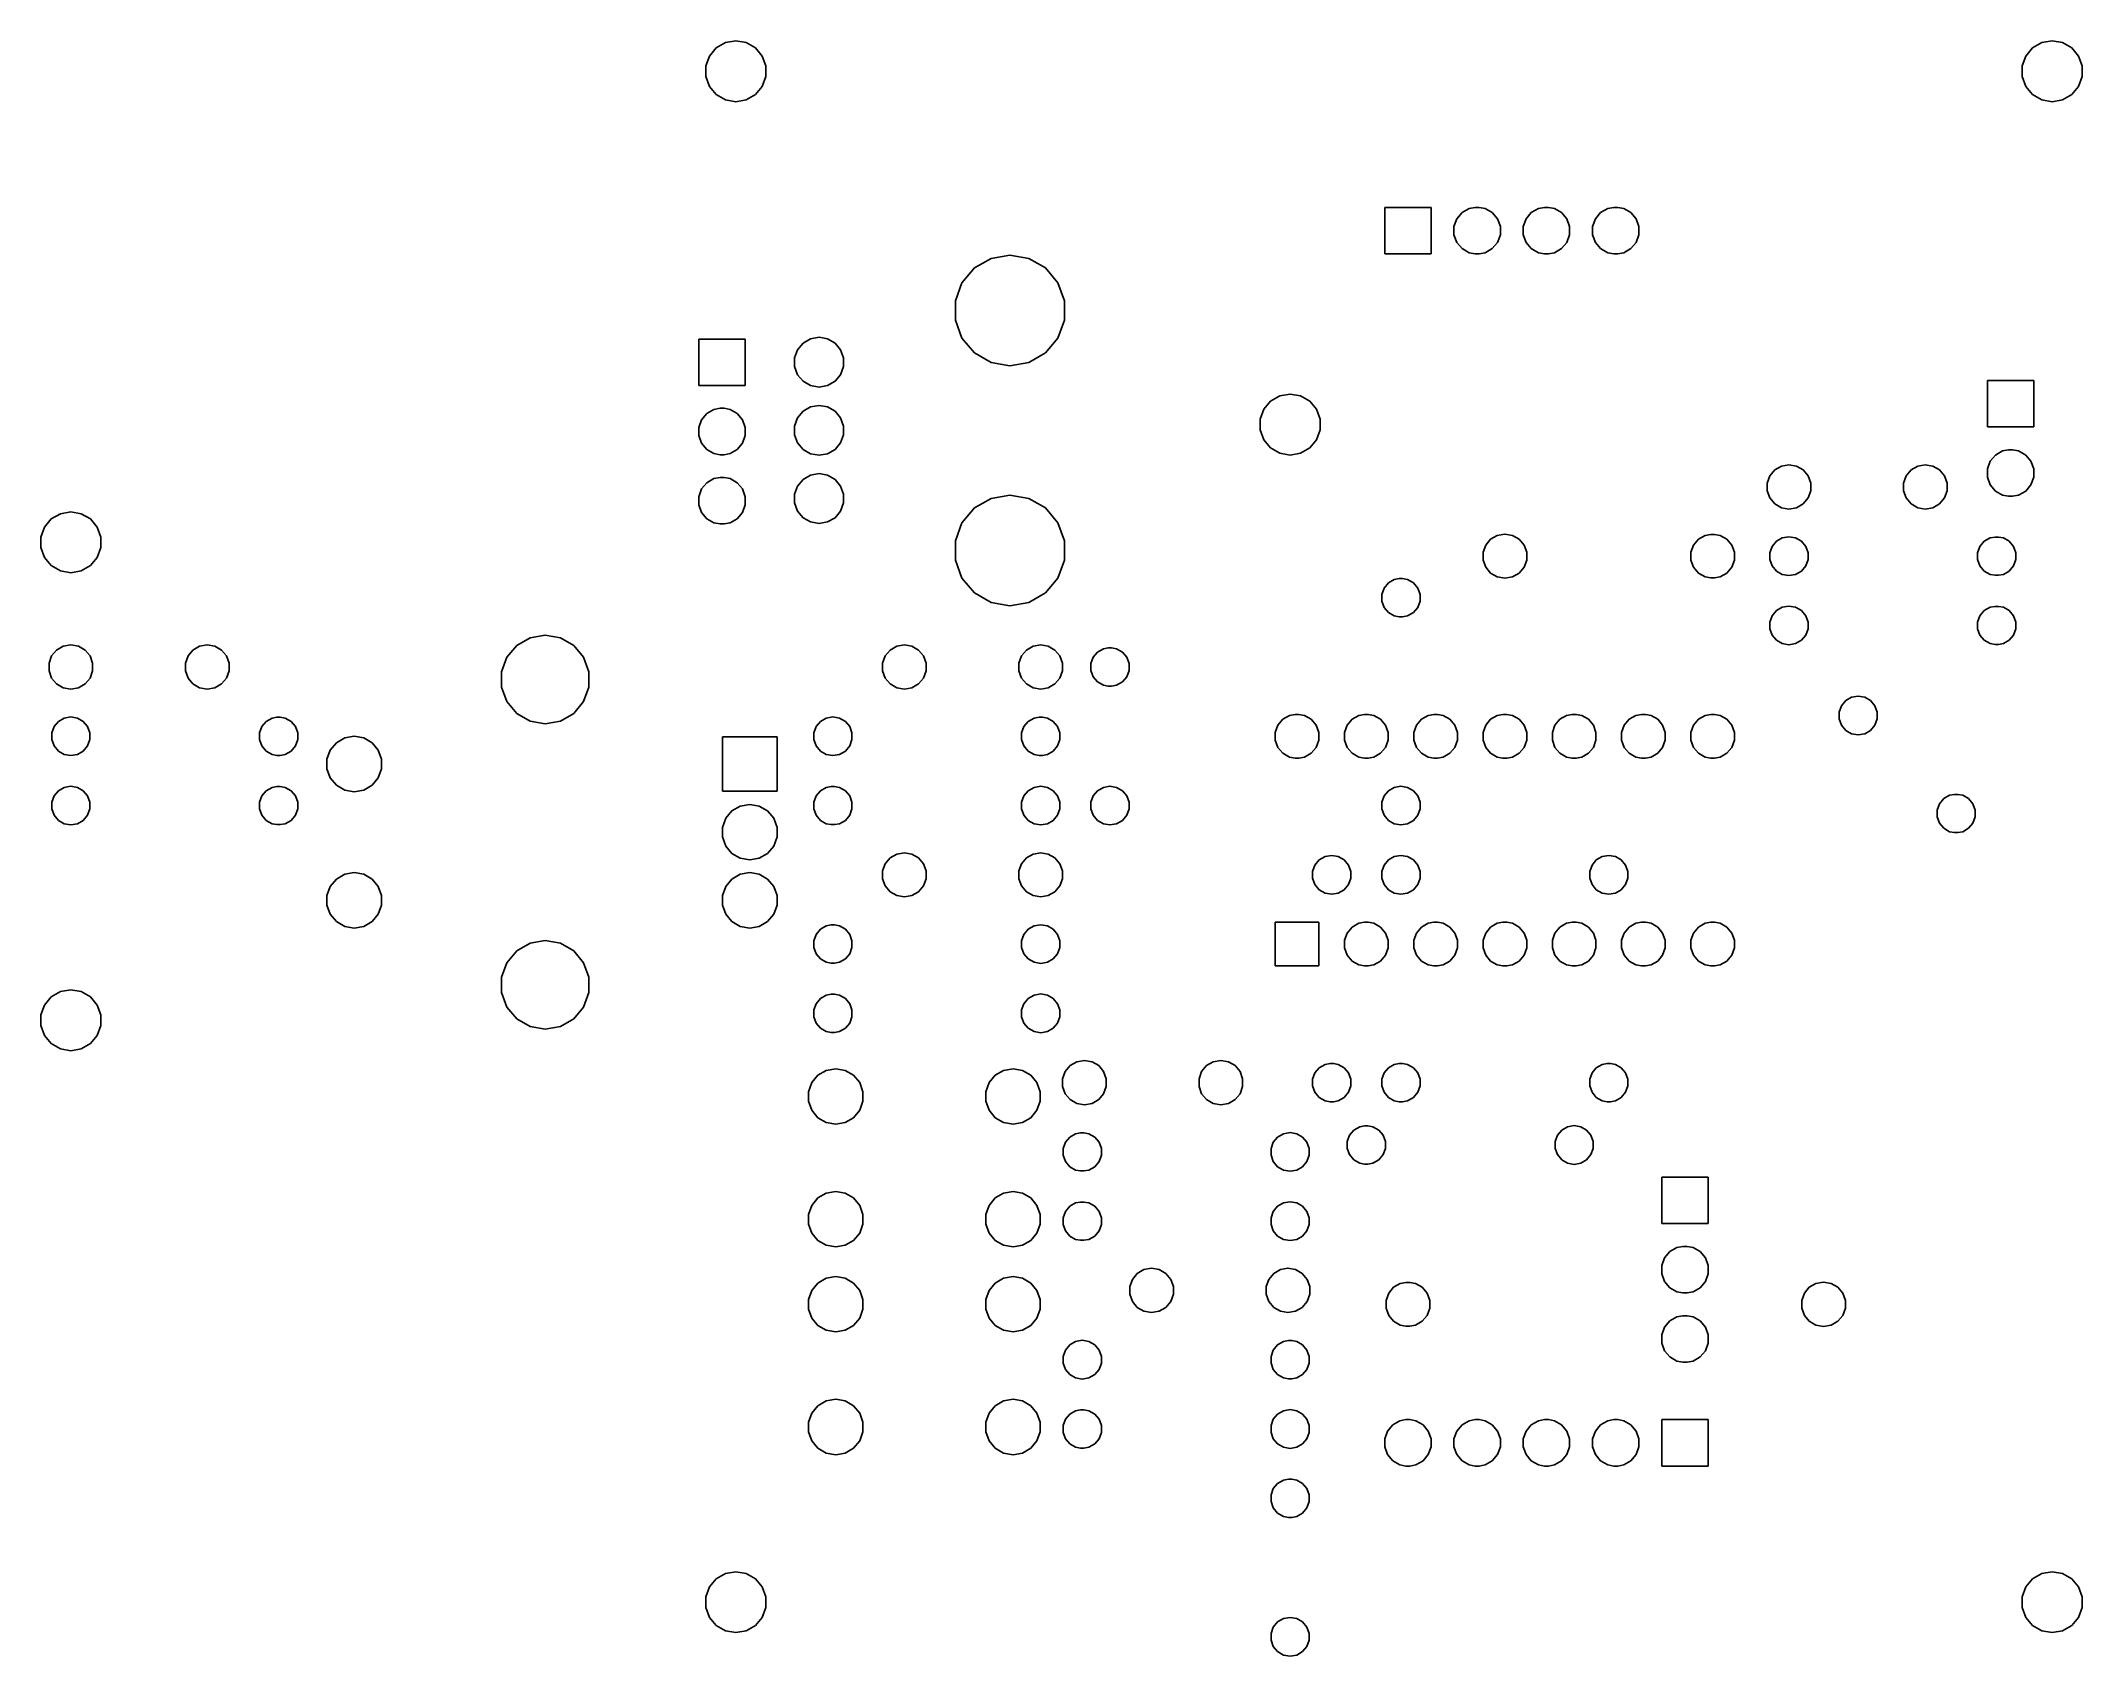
# Model space of a CAD drawing. Extents: x 17.4 to 92.3, y -78.2 to -18.9.
import ezdxf

# ---------------------------------------------------------------- set-up
doc = ezdxf.new("R2010")
doc.units = 0
doc.header["$MEASUREMENT"] = 0
doc.layers.add('BLACK', color=7, linetype='CONTINUOUS')

msp = doc.modelspace()

# ---------------------------------------------------------------- linework, layer by layer
at = {"layer": 'BLACK', "linetype": 'CONTINUOUS'}
for p, q in [((41.9587, -19.5075), (42.208, -19.2104)), ((42.208, -19.2104), (42.544, -19.0164)), ((42.544, -19.0164), (42.926, -18.949)), ((42.926, -18.949), (43.308, -19.0164)), ((43.308, -19.0164), (43.644, -19.2104)), ((43.644, -19.2104), (43.8933, -19.5075)), ((90.2187, -19.5075), (90.468, -19.2104)), ((90.468, -19.2104), (90.804, -19.0164)), ((90.804, -19.0164), (91.186, -18.949)), ((91.186, -18.949), (91.568, -19.0164)), ((91.568, -19.0164), (91.904, -19.2104)), ((91.904, -19.2104), (92.1533, -19.5075)), ((41.826, -19.872), (41.9587, -19.5075)), ((41.826, -20.26), (41.826, -19.872)), ((43.8933, -19.5075), (44.026, -19.872)), ((44.026, -19.872), (44.026, -20.26)), ((90.086, -19.872), (90.2187, -19.5075)), ((90.086, -20.26), (90.086, -19.872)), ((92.1533, -19.5075), (92.286, -19.872)), ((92.286, -19.872), (92.286, -20.26)), ((41.9587, -20.6245), (41.826, -20.26)), ((42.208, -20.9216), (41.9587, -20.6245)), ((42.544, -21.1156), (42.208, -20.9216)), ((43.644, -20.9216), (43.308, -21.1156)), ((43.8933, -20.6245), (43.644, -20.9216)), ((44.026, -20.26), (43.8933, -20.6245)), ((90.2187, -20.6245), (90.086, -20.26)), ((90.468, -20.9216), (90.2187, -20.6245)), ((90.804, -21.1156), (90.468, -20.9216)), ((91.904, -20.9216), (91.568, -21.1156)), ((92.1533, -20.6245), (91.904, -20.9216)), ((92.286, -20.26), (92.1533, -20.6245)), ((42.926, -21.183), (42.544, -21.1156)), ((43.308, -21.1156), (42.926, -21.183)), ((91.186, -21.183), (90.804, -21.1156)), ((91.568, -21.1156), (91.186, -21.183)), ((66.714, -26.758), (66.714, -25.058)), ((66.714, -25.058), (68.414, -25.058)), ((68.414, -25.058), (68.414, -26.758)), ((69.3565, -25.4764), (69.5492, -25.2468)), ((69.5492, -25.2468), (69.8088, -25.0969)), ((69.8088, -25.0969), (70.0296, -25.058)), ((70.0296, -25.058), (70.1784, -25.058)), ((70.1784, -25.058), (70.3992, -25.0969)), ((70.3992, -25.0969), (70.6588, -25.2468)), ((70.6588, -25.2468), (70.8515, -25.4764)), ((71.8965, -25.4764), (72.0892, -25.2468)), ((72.0892, -25.2468), (72.3488, -25.0969)), ((72.3488, -25.0969), (72.5696, -25.058)), ((72.5696, -25.058), (72.7184, -25.058)), ((72.7184, -25.058), (72.9392, -25.0969)), ((72.9392, -25.0969), (73.1988, -25.2468)), ((73.1988, -25.2468), (73.3915, -25.4764)), ((74.4365, -25.4764), (74.6292, -25.2468)), ((74.6292, -25.2468), (74.8888, -25.0969)), ((74.8888, -25.0969), (75.1096, -25.058)), ((75.1096, -25.058), (75.2584, -25.058)), ((75.2584, -25.058), (75.4792, -25.0969)), ((75.4792, -25.0969), (75.7388, -25.2468)), ((75.7388, -25.2468), (75.9315, -25.4764)), ((69.254, -25.7581), (69.3565, -25.4764)), ((69.254, -26.0579), (69.254, -25.7581)), ((69.3565, -26.3396), (69.254, -26.0579)), ((70.8515, -25.4764), (70.954, -25.7581)), ((70.954, -26.0579), (70.8515, -26.3396)), ((70.954, -25.7581), (70.954, -26.0579)), ((71.794, -25.7581), (71.8965, -25.4764)), ((71.794, -26.0579), (71.794, -25.7581)), ((71.8965, -26.3396), (71.794, -26.0579)), ((73.3915, -25.4764), (73.494, -25.7581)), ((73.494, -26.0579), (73.3915, -26.3396)), ((73.494, -25.7581), (73.494, -26.0579)), ((74.334, -25.7581), (74.4365, -25.4764)), ((74.334, -26.0579), (74.334, -25.7581)), ((74.4365, -26.3396), (74.334, -26.0579)), ((75.9315, -25.4764), (76.034, -25.7581)), ((76.034, -26.0579), (75.9315, -26.3396)), ((76.034, -25.7581), (76.034, -26.0579)), ((51.6686, -27.2783), (52.2794, -26.9256)), ((52.2794, -26.9256), (52.974, -26.8031)), ((52.974, -26.8031), (53.6686, -26.9256)), ((53.6686, -26.9256), (54.2794, -27.2783)), ((68.414, -26.758), (66.714, -26.758)), ((69.5492, -26.5692), (69.3565, -26.3396)), ((69.8088, -26.7191), (69.5492, -26.5692)), ((70.0296, -26.758), (69.8088, -26.7191)), ((70.1784, -26.758), (70.0296, -26.758)), ((70.3992, -26.7191), (70.1784, -26.758)), ((70.6588, -26.5692), (70.3992, -26.7191)), ((70.8515, -26.3396), (70.6588, -26.5692)), ((72.0892, -26.5692), (71.8965, -26.3396)), ((72.3488, -26.7191), (72.0892, -26.5692)), ((72.5696, -26.758), (72.3488, -26.7191)), ((72.7184, -26.758), (72.5696, -26.758)), ((72.9392, -26.7191), (72.7184, -26.758)), ((73.1988, -26.5692), (72.9392, -26.7191)), ((73.3915, -26.3396), (73.1988, -26.5692)), ((74.6292, -26.5692), (74.4365, -26.3396)), ((74.8888, -26.7191), (74.6292, -26.5692)), ((75.1096, -26.758), (74.8888, -26.7191)), ((75.2584, -26.758), (75.1096, -26.758)), ((75.4792, -26.7191), (75.2584, -26.758)), ((75.7388, -26.5692), (75.4792, -26.7191)), ((75.9315, -26.3396), (75.7388, -26.5692)), ((51.2152, -27.8186), (51.6686, -27.2783)), ((54.2794, -27.2783), (54.7328, -27.8186)), ((50.974, -28.4813), (51.2152, -27.8186)), ((54.7328, -27.8186), (54.974, -28.4813)), ((50.974, -29.1867), (50.974, -28.4813)), ((51.2152, -29.8494), (50.974, -29.1867)), ((54.974, -29.1867), (54.7328, -29.8494)), ((54.974, -28.4813), (54.974, -29.1867)), ((41.568, -31.584), (41.568, -29.884)), ((41.568, -29.884), (43.268, -29.884)), ((43.268, -29.884), (43.268, -31.584)), ((45.3866, -30.0339), (45.6614, -29.8752)), ((45.6614, -29.8752), (45.974, -29.8201)), ((45.974, -29.8201), (46.2866, -29.8752)), ((46.2866, -29.8752), (46.5614, -30.0339)), ((51.6686, -30.3897), (51.2152, -29.8494)), ((54.7328, -29.8494), (54.2794, -30.3897)), ((45.074, -30.5753), (45.1826, -30.2771)), ((45.074, -30.8927), (45.074, -30.5753)), ((45.1826, -30.2771), (45.3866, -30.0339)), ((46.5614, -30.0339), (46.7654, -30.2771)), ((46.7654, -30.2771), (46.874, -30.5753)), ((46.874, -30.5753), (46.874, -30.8927)), ((52.2794, -30.7424), (51.6686, -30.3897)), ((54.2794, -30.3897), (53.6686, -30.7424)), ((45.1826, -31.1909), (45.074, -30.8927)), ((45.3866, -31.4341), (45.1826, -31.1909)), ((45.6614, -31.5928), (45.3866, -31.4341)), ((46.5614, -31.4341), (46.2866, -31.5928)), ((46.7654, -31.1909), (46.5614, -31.4341)), ((46.874, -30.8927), (46.7654, -31.1909)), ((52.974, -30.8649), (52.2794, -30.7424)), ((53.6686, -30.7424), (52.974, -30.8649)), ((88.812, -33.108), (88.812, -31.408)), ((88.812, -31.408), (90.512, -31.408)), ((90.512, -31.408), (90.512, -33.108)), ((43.268, -31.584), (41.568, -31.584)), ((45.974, -31.6479), (45.6614, -31.5928)), ((46.2866, -31.5928), (45.974, -31.6479)), ((62.2787, -32.4615), (62.528, -32.1644)), ((62.528, -32.1644), (62.864, -31.9704)), ((62.864, -31.9704), (63.246, -31.903)), ((63.246, -31.903), (63.628, -31.9704)), ((63.628, -31.9704), (63.964, -32.1644)), ((63.964, -32.1644), (64.2133, -32.4615)), ((41.568, -33.1241), (41.6705, -32.8424)), ((41.6705, -32.8424), (41.8632, -32.6128)), ((41.8632, -32.6128), (42.1228, -32.4629)), ((42.1228, -32.4629), (42.3436, -32.424)), ((42.3436, -32.424), (42.4924, -32.424)), ((42.4924, -32.424), (42.7132, -32.4629)), ((42.7132, -32.4629), (42.9728, -32.6128)), ((42.9728, -32.6128), (43.1655, -32.8424)), ((43.1655, -32.8424), (43.268, -33.1241)), ((45.074, -33.0753), (45.1826, -32.7771)), ((45.1826, -32.7771), (45.3866, -32.5339)), ((45.3866, -32.5339), (45.6614, -32.3752)), ((45.6614, -32.3752), (45.974, -32.3201)), ((45.974, -32.3201), (46.2866, -32.3752)), ((46.2866, -32.3752), (46.5614, -32.5339)), ((46.5614, -32.5339), (46.7654, -32.7771)), ((46.7654, -32.7771), (46.874, -33.0753)), ((62.146, -32.826), (62.2787, -32.4615)), ((62.146, -33.214), (62.146, -32.826)), ((64.2133, -32.4615), (64.346, -32.826)), ((64.346, -32.826), (64.346, -33.214)), ((41.568, -33.4239), (41.568, -33.1241)), ((41.6705, -33.7056), (41.568, -33.4239)), ((43.268, -33.4239), (43.1655, -33.7056)), ((43.268, -33.1241), (43.268, -33.4239)), ((45.074, -33.3927), (45.074, -33.0753)), ((45.1826, -33.6909), (45.074, -33.3927)), ((46.874, -33.3927), (46.7654, -33.6909)), ((46.874, -33.0753), (46.874, -33.3927)), ((62.2787, -33.5785), (62.146, -33.214)), ((62.528, -33.8756), (62.2787, -33.5785)), ((64.2133, -33.5785), (63.964, -33.8756)), ((64.346, -33.214), (64.2133, -33.5785)), ((90.512, -33.108), (88.812, -33.108)), ((41.8632, -33.9352), (41.6705, -33.7056)), ((42.1228, -34.0851), (41.8632, -33.9352)), ((42.3436, -34.124), (42.1228, -34.0851)), ((42.4924, -34.124), (42.3436, -34.124)), ((42.7132, -34.0851), (42.4924, -34.124)), ((42.9728, -33.9352), (42.7132, -34.0851)), ((43.1655, -33.7056), (42.9728, -33.9352)), ((45.3866, -33.9341), (45.1826, -33.6909)), ((45.6614, -34.0928), (45.3866, -33.9341)), ((45.974, -34.1479), (45.6614, -34.0928)), ((46.2866, -34.0928), (45.974, -34.1479)), ((46.5614, -33.9341), (46.2866, -34.0928)), ((46.7654, -33.6909), (46.5614, -33.9341)), ((62.864, -34.0696), (62.528, -33.8756)), ((63.246, -34.137), (62.864, -34.0696)), ((63.628, -34.0696), (63.246, -34.137)), ((63.964, -33.8756), (63.628, -34.0696)), ((88.812, -34.6481), (88.9145, -34.3664)), ((88.9145, -34.3664), (89.1072, -34.1368)), ((89.1072, -34.1368), (89.3668, -33.9869)), ((89.3668, -33.9869), (89.5876, -33.948)), ((89.5876, -33.948), (89.7364, -33.948)), ((89.7364, -33.948), (89.9572, -33.9869)), ((89.9572, -33.9869), (90.2168, -34.1368)), ((90.2168, -34.1368), (90.4095, -34.3664)), ((90.4095, -34.3664), (90.512, -34.6481)), ((41.6705, -35.3824), (41.8632, -35.1528)), ((41.8632, -35.1528), (42.1228, -35.0029)), ((42.1228, -35.0029), (42.3436, -34.964)), ((42.3436, -34.964), (42.4924, -34.964)), ((42.4924, -34.964), (42.7132, -35.0029)), ((42.7132, -35.0029), (42.9728, -35.1528)), ((42.9728, -35.1528), (43.1655, -35.3824)), ((45.1826, -35.2771), (45.3866, -35.0339)), ((45.3866, -35.0339), (45.6614, -34.8752)), ((45.6614, -34.8752), (45.974, -34.8201)), ((45.974, -34.8201), (46.2866, -34.8752)), ((46.2866, -34.8752), (46.5614, -35.0339)), ((46.5614, -35.0339), (46.7654, -35.2771)), ((80.734, -35.1649), (80.8305, -34.8998)), ((80.734, -35.4471), (80.734, -35.1649)), ((80.8305, -34.8998), (81.0118, -34.6837)), ((81.0118, -34.6837), (81.2562, -34.5426)), ((81.2562, -34.5426), (81.534, -34.4937)), ((81.534, -34.4937), (81.8118, -34.5426)), ((81.8118, -34.5426), (82.0562, -34.6837)), ((82.0562, -34.6837), (82.2375, -34.8998)), ((82.2375, -34.8998), (82.334, -35.1649)), ((82.334, -35.1649), (82.334, -35.4471)), ((85.734, -35.1649), (85.8305, -34.8998)), ((85.734, -35.4471), (85.734, -35.1649)), ((85.8305, -34.8998), (86.0118, -34.6837)), ((86.0118, -34.6837), (86.2562, -34.5426)), ((86.2562, -34.5426), (86.534, -34.4937)), ((86.534, -34.4937), (86.8118, -34.5426)), ((86.8118, -34.5426), (87.0562, -34.6837)), ((87.0562, -34.6837), (87.2375, -34.8998)), ((87.2375, -34.8998), (87.334, -35.1649)), ((87.334, -35.1649), (87.334, -35.4471)), ((88.812, -34.9479), (88.812, -34.6481)), ((88.9145, -35.2296), (88.812, -34.9479)), ((90.512, -34.9479), (90.4095, -35.2296)), ((90.512, -34.6481), (90.512, -34.9479)), ((41.568, -35.6641), (41.6705, -35.3824)), ((41.568, -35.9639), (41.568, -35.6641)), ((43.1655, -35.3824), (43.268, -35.6641)), ((43.268, -35.6641), (43.268, -35.9639)), ((45.074, -35.5753), (45.1826, -35.2771)), ((45.074, -35.8927), (45.074, -35.5753)), ((45.1826, -36.1909), (45.074, -35.8927)), ((46.7654, -35.2771), (46.874, -35.5753)), ((46.874, -35.8927), (46.7654, -36.1909)), ((46.874, -35.5753), (46.874, -35.8927)), ((51.6686, -36.0783), (52.2794, -35.7256)), ((52.2794, -35.7256), (52.974, -35.6031)), ((52.974, -35.6031), (53.6686, -35.7256)), ((53.6686, -35.7256), (54.2794, -36.0783)), ((80.8305, -35.7122), (80.734, -35.4471)), ((81.0118, -35.9283), (80.8305, -35.7122)), ((82.2375, -35.7122), (82.0562, -35.9283)), ((82.334, -35.4471), (82.2375, -35.7122)), ((85.8305, -35.7122), (85.734, -35.4471)), ((86.0118, -35.9283), (85.8305, -35.7122)), ((87.2375, -35.7122), (87.0562, -35.9283)), ((87.334, -35.4471), (87.2375, -35.7122)), ((89.1072, -35.4592), (88.9145, -35.2296)), ((89.3668, -35.6091), (89.1072, -35.4592)), ((89.5876, -35.648), (89.3668, -35.6091)), ((89.7364, -35.648), (89.5876, -35.648)), ((89.9572, -35.6091), (89.7364, -35.648)), ((90.2168, -35.4592), (89.9572, -35.6091)), ((90.4095, -35.2296), (90.2168, -35.4592)), ((17.5747, -36.7795), (17.824, -36.4824)), ((17.824, -36.4824), (18.16, -36.2884)), ((18.16, -36.2884), (18.542, -36.221)), ((18.542, -36.221), (18.924, -36.2884)), ((18.924, -36.2884), (19.26, -36.4824)), ((19.26, -36.4824), (19.5093, -36.7795)), ((41.6705, -36.2456), (41.568, -35.9639)), ((41.8632, -36.4752), (41.6705, -36.2456)), ((42.1228, -36.6251), (41.8632, -36.4752)), ((42.3436, -36.664), (42.1228, -36.6251)), ((42.4924, -36.664), (42.3436, -36.664)), ((42.7132, -36.6251), (42.4924, -36.664)), ((42.9728, -36.4752), (42.7132, -36.6251)), ((43.1655, -36.2456), (42.9728, -36.4752)), ((43.268, -35.9639), (43.1655, -36.2456)), ((45.3866, -36.4341), (45.1826, -36.1909)), ((45.6614, -36.5928), (45.3866, -36.4341)), ((45.974, -36.6479), (45.6614, -36.5928)), ((46.2866, -36.5928), (45.974, -36.6479)), ((46.5614, -36.4341), (46.2866, -36.5928)), ((46.7654, -36.1909), (46.5614, -36.4341)), ((50.974, -37.2813), (51.2152, -36.6186)), ((51.2152, -36.6186), (51.6686, -36.0783)), ((54.2794, -36.0783), (54.7328, -36.6186)), ((54.7328, -36.6186), (54.974, -37.2813)), ((81.2562, -36.0694), (81.0118, -35.9283)), ((81.534, -36.1183), (81.2562, -36.0694)), ((81.8118, -36.0694), (81.534, -36.1183)), ((82.0562, -35.9283), (81.8118, -36.0694)), ((86.2562, -36.0694), (86.0118, -35.9283)), ((86.534, -36.1183), (86.2562, -36.0694)), ((86.8118, -36.0694), (86.534, -36.1183)), ((87.0562, -35.9283), (86.8118, -36.0694)), ((17.442, -37.144), (17.5747, -36.7795)), ((17.442, -37.532), (17.442, -37.144)), ((19.5093, -36.7795), (19.642, -37.144)), ((19.642, -37.144), (19.642, -37.532)), ((50.974, -37.9867), (50.974, -37.2813)), ((54.974, -37.2813), (54.974, -37.9867)), ((70.4165, -37.4398), (70.5978, -37.2237)), ((70.5978, -37.2237), (70.8422, -37.0826)), ((70.8422, -37.0826), (71.12, -37.0337)), ((71.12, -37.0337), (71.3978, -37.0826)), ((71.3978, -37.0826), (71.6422, -37.2237)), ((71.6422, -37.2237), (71.8235, -37.4398)), ((78.0365, -37.4398), (78.2178, -37.2237)), ((78.2178, -37.2237), (78.4622, -37.0826)), ((78.4622, -37.0826), (78.67, -37.046)), ((78.67, -37.046), (78.81, -37.046)), ((78.81, -37.046), (79.0178, -37.0826)), ((79.0178, -37.0826), (79.2622, -37.2237)), ((79.2622, -37.2237), (79.4435, -37.4398)), ((80.9184, -37.4906), (81.0771, -37.3015)), ((81.0771, -37.3015), (81.2909, -37.1781)), ((81.2909, -37.1781), (81.534, -37.1352)), ((81.534, -37.1352), (81.7771, -37.1781)), ((81.7771, -37.1781), (81.9909, -37.3015)), ((81.9909, -37.3015), (82.1496, -37.4906)), ((88.5384, -37.4906), (88.6971, -37.3015)), ((88.6971, -37.3015), (88.9109, -37.1781)), ((88.9109, -37.1781), (89.0928, -37.146)), ((89.0928, -37.146), (89.2152, -37.146)), ((89.2152, -37.146), (89.3971, -37.1781)), ((89.3971, -37.1781), (89.6109, -37.3015)), ((89.6109, -37.3015), (89.7696, -37.4906)), ((17.5747, -37.8965), (17.442, -37.532)), ((17.824, -38.1936), (17.5747, -37.8965)), ((19.5093, -37.8965), (19.26, -38.1936)), ((19.642, -37.532), (19.5093, -37.8965)), ((51.2152, -38.6494), (50.974, -37.9867)), ((54.974, -37.9867), (54.7328, -38.6494)), ((70.32, -37.7049), (70.4165, -37.4398)), ((70.32, -37.9871), (70.32, -37.7049)), ((70.4165, -38.2522), (70.32, -37.9871)), ((71.8235, -37.4398), (71.92, -37.7049)), ((71.92, -37.9871), (71.8235, -38.2522)), ((71.92, -37.7049), (71.92, -37.9871)), ((77.94, -37.7049), (78.0365, -37.4398)), ((77.94, -37.9871), (77.94, -37.7049)), ((78.0365, -38.2522), (77.94, -37.9871)), ((79.4435, -37.4398), (79.54, -37.7049)), ((79.54, -37.9871), (79.4435, -38.2522)), ((79.54, -37.7049), (79.54, -37.9871)), ((80.834, -37.7226), (80.9184, -37.4906)), ((80.834, -37.9694), (80.834, -37.7226)), ((80.9184, -38.2014), (80.834, -37.9694)), ((82.1496, -37.4906), (82.234, -37.7226)), ((82.234, -37.9694), (82.1496, -38.2014)), ((82.234, -37.7226), (82.234, -37.9694)), ((88.454, -37.7226), (88.5384, -37.4906)), ((88.454, -37.9694), (88.454, -37.7226)), ((88.5384, -38.2014), (88.454, -37.9694)), ((89.7696, -37.4906), (89.854, -37.7226)), ((89.854, -37.9694), (89.7696, -38.2014)), ((89.854, -37.7226), (89.854, -37.9694)), ((18.16, -38.3876), (17.824, -38.1936)), ((18.542, -38.455), (18.16, -38.3876)), ((18.924, -38.3876), (18.542, -38.455)), ((19.26, -38.1936), (18.924, -38.3876)), ((51.6686, -39.1897), (51.2152, -38.6494)), ((54.7328, -38.6494), (54.2794, -39.1897)), ((66.6944, -39.0146), (66.8531, -38.8255)), ((66.8531, -38.8255), (67.0669, -38.7021)), ((67.0669, -38.7021), (67.2488, -38.67)), ((67.2488, -38.67), (67.3712, -38.67)), ((67.3712, -38.67), (67.5531, -38.7021)), ((67.5531, -38.7021), (67.7669, -38.8255)), ((67.7669, -38.8255), (67.9256, -39.0146)), ((70.5978, -38.4683), (70.4165, -38.2522)), ((70.8422, -38.6094), (70.5978, -38.4683)), ((71.12, -38.6583), (70.8422, -38.6094)), ((71.3978, -38.6094), (71.12, -38.6583)), ((71.6422, -38.4683), (71.3978, -38.6094)), ((71.8235, -38.2522), (71.6422, -38.4683)), ((78.2178, -38.4683), (78.0365, -38.2522)), ((78.4622, -38.6094), (78.2178, -38.4683)), ((78.67, -38.646), (78.4622, -38.6094)), ((78.81, -38.646), (78.67, -38.646)), ((79.0178, -38.6094), (78.81, -38.646)), ((79.2622, -38.4683), (79.0178, -38.6094)), ((79.4435, -38.2522), (79.2622, -38.4683)), ((81.0771, -38.3905), (80.9184, -38.2014)), ((81.2909, -38.5139), (81.0771, -38.3905)), ((81.534, -38.5568), (81.2909, -38.5139)), ((81.7771, -38.5139), (81.534, -38.5568)), ((81.9909, -38.3905), (81.7771, -38.5139)), ((82.1496, -38.2014), (81.9909, -38.3905)), ((88.6971, -38.3905), (88.5384, -38.2014)), ((88.9109, -38.5139), (88.6971, -38.3905)), ((89.0928, -38.546), (88.9109, -38.5139)), ((89.2152, -38.546), (89.0928, -38.546)), ((89.3971, -38.5139), (89.2152, -38.546)), ((89.6109, -38.3905), (89.3971, -38.5139)), ((89.7696, -38.2014), (89.6109, -38.3905)), ((52.2794, -39.5424), (51.6686, -39.1897)), ((52.974, -39.6649), (52.2794, -39.5424)), ((53.6686, -39.5424), (52.974, -39.6649)), ((54.2794, -39.1897), (53.6686, -39.5424)), ((66.61, -39.2466), (66.6944, -39.0146)), ((66.61, -39.4934), (66.61, -39.2466)), ((66.6944, -39.7254), (66.61, -39.4934)), ((67.9256, -39.0146), (68.01, -39.2466)), ((68.01, -39.4934), (67.9256, -39.7254)), ((68.01, -39.2466), (68.01, -39.4934)), ((66.8531, -39.9145), (66.6944, -39.7254)), ((67.0669, -40.0379), (66.8531, -39.9145)), ((67.2488, -40.07), (67.0669, -40.0379)), ((67.3712, -40.07), (67.2488, -40.07)), ((67.5531, -40.0379), (67.3712, -40.07)), ((67.7669, -39.9145), (67.5531, -40.0379)), ((67.9256, -39.7254), (67.7669, -39.9145)), ((80.834, -40.2626), (80.9184, -40.0306)), ((80.834, -40.5094), (80.834, -40.2626)), ((80.9184, -40.0306), (81.0771, -39.8415)), ((81.0771, -39.8415), (81.2909, -39.7181)), ((81.2909, -39.7181), (81.534, -39.6752)), ((81.534, -39.6752), (81.7771, -39.7181)), ((81.7771, -39.7181), (81.9909, -39.8415)), ((81.9909, -39.8415), (82.1496, -40.0306)), ((82.1496, -40.0306), (82.234, -40.2626)), ((82.234, -40.2626), (82.234, -40.5094)), ((88.454, -40.2626), (88.5384, -40.0306)), ((88.454, -40.5094), (88.454, -40.2626)), ((88.5384, -40.0306), (88.6971, -39.8415)), ((88.6971, -39.8415), (88.9109, -39.7181)), ((88.9109, -39.7181), (89.0928, -39.686)), ((89.0928, -39.686), (89.2152, -39.686)), ((89.2152, -39.686), (89.3971, -39.7181)), ((89.3971, -39.7181), (89.6109, -39.8415)), ((89.6109, -39.8415), (89.7696, -40.0306)), ((89.7696, -40.0306), (89.854, -40.2626)), ((89.854, -40.2626), (89.854, -40.5094)), ((18.0198, -41.2877), (18.2642, -41.1466)), ((18.2642, -41.1466), (18.542, -41.0977)), ((18.542, -41.0977), (18.8198, -41.1466)), ((18.8198, -41.1466), (19.0642, -41.2877)), ((23.0198, -41.2877), (23.2642, -41.1466)), ((23.2642, -41.1466), (23.542, -41.0977)), ((23.542, -41.0977), (23.8198, -41.1466)), ((23.8198, -41.1466), (24.0642, -41.2877)), ((34.527, -41.5537), (34.8897, -41.1214)), ((34.8897, -41.1214), (35.3783, -40.8393)), ((35.3783, -40.8393), (35.934, -40.7413)), ((35.934, -40.7413), (36.4897, -40.8393)), ((36.4897, -40.8393), (36.9783, -41.1214)), ((36.9783, -41.1214), (37.341, -41.5537)), ((48.5798, -41.2877), (48.8242, -41.1466)), ((48.8242, -41.1466), (49.102, -41.0977)), ((49.102, -41.0977), (49.3798, -41.1466)), ((49.3798, -41.1466), (49.6242, -41.2877)), ((53.5798, -41.2877), (53.8242, -41.1466)), ((53.8242, -41.1466), (54.102, -41.0977)), ((54.102, -41.0977), (54.3798, -41.1466)), ((54.3798, -41.1466), (54.6242, -41.2877)), ((80.9184, -40.7414), (80.834, -40.5094)), ((81.0771, -40.9305), (80.9184, -40.7414)), ((81.2909, -41.0539), (81.0771, -40.9305)), ((81.534, -41.0968), (81.2909, -41.0539)), ((81.7771, -41.0539), (81.534, -41.0968)), ((81.9909, -40.9305), (81.7771, -41.0539)), ((82.1496, -40.7414), (81.9909, -40.9305)), ((82.234, -40.5094), (82.1496, -40.7414)), ((88.5384, -40.7414), (88.454, -40.5094)), ((88.6971, -40.9305), (88.5384, -40.7414)), ((88.9109, -41.0539), (88.6971, -40.9305)), ((89.0928, -41.086), (88.9109, -41.0539)), ((89.2152, -41.086), (89.0928, -41.086)), ((89.3971, -41.0539), (89.2152, -41.086)), ((89.6109, -40.9305), (89.3971, -41.0539)), ((89.7696, -40.7414), (89.6109, -40.9305)), ((89.854, -40.5094), (89.7696, -40.7414)), ((17.742, -41.7689), (17.8385, -41.5038)), ((17.742, -42.0511), (17.742, -41.7689)), ((17.8385, -41.5038), (18.0198, -41.2877)), ((19.0642, -41.2877), (19.2455, -41.5038)), ((19.2455, -41.5038), (19.342, -41.7689)), ((19.342, -41.7689), (19.342, -42.0511)), ((22.742, -41.7689), (22.8385, -41.5038)), ((22.742, -42.0511), (22.742, -41.7689)), ((22.8385, -41.5038), (23.0198, -41.2877)), ((24.0642, -41.2877), (24.2455, -41.5038)), ((24.2455, -41.5038), (24.342, -41.7689)), ((24.342, -41.7689), (24.342, -42.0511)), ((34.334, -42.0839), (34.527, -41.5537)), ((37.341, -41.5537), (37.534, -42.0839)), ((48.302, -41.7689), (48.3985, -41.5038)), ((48.302, -42.0511), (48.302, -41.7689)), ((48.3985, -41.5038), (48.5798, -41.2877)), ((49.6242, -41.2877), (49.8055, -41.5038)), ((49.8055, -41.5038), (49.902, -41.7689)), ((49.902, -41.7689), (49.902, -42.0511)), ((53.302, -41.7689), (53.3985, -41.5038)), ((53.302, -42.0511), (53.302, -41.7689)), ((53.3985, -41.5038), (53.5798, -41.2877)), ((54.6242, -41.2877), (54.8055, -41.5038)), ((54.8055, -41.5038), (54.902, -41.7689)), ((54.902, -41.7689), (54.902, -42.0511)), ((55.942, -41.7866), (56.0264, -41.5546)), ((55.942, -42.0334), (55.942, -41.7866)), ((56.0264, -41.5546), (56.1851, -41.3655)), ((56.1851, -41.3655), (56.3989, -41.2421)), ((56.3989, -41.2421), (56.5808, -41.21)), ((56.5808, -41.21), (56.7032, -41.21)), ((56.7032, -41.21), (56.8851, -41.2421)), ((56.8851, -41.2421), (57.0989, -41.3655)), ((57.0989, -41.3655), (57.2576, -41.5546)), ((57.2576, -41.5546), (57.342, -41.7866)), ((57.342, -41.7866), (57.342, -42.0334)), ((17.8385, -42.3162), (17.742, -42.0511)), ((18.0198, -42.5323), (17.8385, -42.3162)), ((18.2642, -42.6734), (18.0198, -42.5323)), ((19.0642, -42.5323), (18.8198, -42.6734)), ((19.2455, -42.3162), (19.0642, -42.5323)), ((19.342, -42.0511), (19.2455, -42.3162)), ((22.8385, -42.3162), (22.742, -42.0511)), ((23.0198, -42.5323), (22.8385, -42.3162)), ((23.2642, -42.6734), (23.0198, -42.5323)), ((24.0642, -42.5323), (23.8198, -42.6734)), ((24.2455, -42.3162), (24.0642, -42.5323)), ((24.342, -42.0511), (24.2455, -42.3162)), ((34.334, -42.6481), (34.334, -42.0839)), ((34.527, -43.1783), (34.334, -42.6481)), ((37.534, -42.6481), (37.341, -43.1783)), ((37.534, -42.0839), (37.534, -42.6481)), ((48.3985, -42.3162), (48.302, -42.0511)), ((48.5798, -42.5323), (48.3985, -42.3162)), ((48.8242, -42.6734), (48.5798, -42.5323)), ((49.6242, -42.5323), (49.3798, -42.6734)), ((49.8055, -42.3162), (49.6242, -42.5323)), ((49.902, -42.0511), (49.8055, -42.3162)), ((53.3985, -42.3162), (53.302, -42.0511)), ((53.5798, -42.5323), (53.3985, -42.3162)), ((53.8242, -42.6734), (53.5798, -42.5323)), ((54.6242, -42.5323), (54.3798, -42.6734)), ((54.8055, -42.3162), (54.6242, -42.5323)), ((54.902, -42.0511), (54.8055, -42.3162)), ((56.0264, -42.2654), (55.942, -42.0334)), ((56.1851, -42.4545), (56.0264, -42.2654)), ((56.3989, -42.5779), (56.1851, -42.4545)), ((56.5808, -42.61), (56.3989, -42.5779)), ((56.7032, -42.61), (56.5808, -42.61)), ((56.8851, -42.5779), (56.7032, -42.61)), ((57.0989, -42.4545), (56.8851, -42.5779)), ((57.2576, -42.2654), (57.0989, -42.4545)), ((57.342, -42.0334), (57.2576, -42.2654)), ((18.542, -42.7223), (18.2642, -42.6734)), ((18.8198, -42.6734), (18.542, -42.7223)), ((23.542, -42.7223), (23.2642, -42.6734)), ((23.8198, -42.6734), (23.542, -42.7223)), ((34.8897, -43.6106), (34.527, -43.1783)), ((37.341, -43.1783), (36.9783, -43.6106)), ((49.102, -42.7223), (48.8242, -42.6734)), ((49.3798, -42.6734), (49.102, -42.7223)), ((54.102, -42.7223), (53.8242, -42.6734)), ((54.3798, -42.6734), (54.102, -42.7223)), ((83.374, -43.5646), (83.4584, -43.3326)), ((83.4584, -43.3326), (83.6171, -43.1435)), ((83.6171, -43.1435), (83.8309, -43.0201)), ((83.8309, -43.0201), (84.074, -42.9772)), ((84.074, -42.9772), (84.3171, -43.0201)), ((84.3171, -43.0201), (84.5309, -43.1435)), ((84.5309, -43.1435), (84.6896, -43.3326)), ((84.6896, -43.3326), (84.774, -43.5646)), ((17.842, -44.3266), (17.9264, -44.0946)), ((17.9264, -44.0946), (18.0851, -43.9055)), ((18.0851, -43.9055), (18.2989, -43.7821)), ((18.2989, -43.7821), (18.542, -43.7392)), ((18.542, -43.7392), (18.7851, -43.7821)), ((18.7851, -43.7821), (18.9989, -43.9055)), ((18.9989, -43.9055), (19.1576, -44.0946)), ((19.1576, -44.0946), (19.242, -44.3266)), ((25.462, -44.3266), (25.5464, -44.0946)), ((25.5464, -44.0946), (25.7051, -43.9055)), ((25.7051, -43.9055), (25.9189, -43.7821)), ((25.9189, -43.7821), (26.1008, -43.75)), ((26.1008, -43.75), (26.2232, -43.75)), ((26.2232, -43.75), (26.4051, -43.7821)), ((26.4051, -43.7821), (26.6189, -43.9055)), ((26.6189, -43.9055), (26.7776, -44.0946)), ((26.7776, -44.0946), (26.862, -44.3266)), ((35.3783, -43.8927), (34.8897, -43.6106)), ((35.934, -43.9907), (35.3783, -43.8927)), ((36.4897, -43.8927), (35.934, -43.9907)), ((36.9783, -43.6106), (36.4897, -43.8927)), ((45.782, -44.3266), (45.8664, -44.0946)), ((45.8664, -44.0946), (46.0251, -43.9055)), ((46.0251, -43.9055), (46.2389, -43.7821)), ((46.2389, -43.7821), (46.482, -43.7392)), ((46.482, -43.7392), (46.7251, -43.7821)), ((46.7251, -43.7821), (46.9389, -43.9055)), ((46.9389, -43.9055), (47.0976, -44.0946)), ((47.0976, -44.0946), (47.182, -44.3266)), ((53.402, -44.3266), (53.4864, -44.0946)), ((53.4864, -44.0946), (53.6451, -43.9055)), ((53.6451, -43.9055), (53.8589, -43.7821)), ((53.8589, -43.7821), (54.0408, -43.75)), ((54.0408, -43.75), (54.1632, -43.75)), ((54.1632, -43.75), (54.3451, -43.7821)), ((54.3451, -43.7821), (54.5589, -43.9055)), ((54.5589, -43.9055), (54.7176, -44.0946)), ((54.7176, -44.0946), (54.802, -44.3266)), ((62.7, -44.3089), (62.7965, -44.0438)), ((62.7965, -44.0438), (62.9778, -43.8277)), ((62.9778, -43.8277), (63.2222, -43.6866)), ((63.2222, -43.6866), (63.43, -43.65)), ((63.43, -43.65), (63.57, -43.65)), ((63.57, -43.65), (63.7778, -43.6866)), ((63.7778, -43.6866), (64.0222, -43.8277)), ((64.0222, -43.8277), (64.2035, -44.0438)), ((64.2035, -44.0438), (64.3, -44.3089)), ((65.24, -44.3089), (65.3365, -44.0438)), ((65.3365, -44.0438), (65.5178, -43.8277)), ((65.5178, -43.8277), (65.7622, -43.6866)), ((65.7622, -43.6866), (65.97, -43.65)), ((65.97, -43.65), (66.11, -43.65)), ((66.11, -43.65), (66.3178, -43.6866)), ((66.3178, -43.6866), (66.5622, -43.8277)), ((66.5622, -43.8277), (66.7435, -44.0438)), ((66.7435, -44.0438), (66.84, -44.3089)), ((67.78, -44.3089), (67.8765, -44.0438)), ((67.8765, -44.0438), (68.0578, -43.8277)), ((68.0578, -43.8277), (68.3022, -43.6866)), ((68.3022, -43.6866), (68.51, -43.65)), ((68.51, -43.65), (68.65, -43.65)), ((68.65, -43.65), (68.8578, -43.6866)), ((68.8578, -43.6866), (69.1022, -43.8277)), ((69.1022, -43.8277), (69.2835, -44.0438)), ((69.2835, -44.0438), (69.38, -44.3089)), ((70.32, -44.3089), (70.4165, -44.0438)), ((70.4165, -44.0438), (70.5978, -43.8277)), ((70.5978, -43.8277), (70.8422, -43.6866)), ((70.8422, -43.6866), (71.05, -43.65)), ((71.05, -43.65), (71.19, -43.65)), ((71.19, -43.65), (71.3978, -43.6866)), ((71.3978, -43.6866), (71.6422, -43.8277)), ((71.6422, -43.8277), (71.8235, -44.0438)), ((71.8235, -44.0438), (71.92, -44.3089)), ((72.86, -44.3089), (72.9565, -44.0438)), ((72.9565, -44.0438), (73.1378, -43.8277)), ((73.1378, -43.8277), (73.3822, -43.6866)), ((73.3822, -43.6866), (73.59, -43.65)), ((73.59, -43.65), (73.73, -43.65)), ((73.73, -43.65), (73.9378, -43.6866)), ((73.9378, -43.6866), (74.1822, -43.8277)), ((74.1822, -43.8277), (74.3635, -44.0438)), ((74.3635, -44.0438), (74.46, -44.3089)), ((75.4, -44.3089), (75.4965, -44.0438)), ((75.4965, -44.0438), (75.6778, -43.8277)), ((75.6778, -43.8277), (75.9222, -43.6866)), ((75.9222, -43.6866), (76.13, -43.65)), ((76.13, -43.65), (76.27, -43.65)), ((76.27, -43.65), (76.4778, -43.6866)), ((76.4778, -43.6866), (76.7222, -43.8277)), ((76.7222, -43.8277), (76.9035, -44.0438)), ((76.9035, -44.0438), (77, -44.3089)), ((77.94, -44.3089), (78.0365, -44.0438)), ((78.0365, -44.0438), (78.2178, -43.8277)), ((78.2178, -43.8277), (78.4622, -43.6866)), ((78.4622, -43.6866), (78.67, -43.65)), ((78.67, -43.65), (78.81, -43.65)), ((78.81, -43.65), (79.0178, -43.6866)), ((79.0178, -43.6866), (79.2622, -43.8277)), ((79.2622, -43.8277), (79.4435, -44.0438)), ((79.4435, -44.0438), (79.54, -44.3089)), ((83.374, -43.8114), (83.374, -43.5646)), ((83.4584, -44.0434), (83.374, -43.8114)), ((83.6171, -44.2325), (83.4584, -44.0434)), ((84.6896, -44.0434), (84.5309, -44.2325)), ((84.774, -43.8114), (84.6896, -44.0434)), ((84.774, -43.5646), (84.774, -43.8114)), ((17.842, -44.5734), (17.842, -44.3266)), ((17.9264, -44.8054), (17.842, -44.5734)), ((18.0851, -44.9945), (17.9264, -44.8054)), ((19.1576, -44.8054), (18.9989, -44.9945)), ((19.242, -44.5734), (19.1576, -44.8054)), ((19.242, -44.3266), (19.242, -44.5734)), ((25.462, -44.5734), (25.462, -44.3266)), ((25.5464, -44.8054), (25.462, -44.5734)), ((25.7051, -44.9945), (25.5464, -44.8054)), ((26.7776, -44.8054), (26.6189, -44.9945)), ((26.862, -44.5734), (26.7776, -44.8054)), ((26.862, -44.3266), (26.862, -44.5734)), ((28.0546, -44.9583), (28.2813, -44.6881)), ((28.2813, -44.6881), (28.5867, -44.5118)), ((28.5867, -44.5118), (28.934, -44.4506)), ((28.934, -44.4506), (29.2813, -44.5118)), ((29.2813, -44.5118), (29.5867, -44.6881)), ((29.5867, -44.6881), (29.8134, -44.9583)), ((42.434, -46.466), (42.434, -44.466)), ((42.434, -44.466), (44.434, -44.466)), ((44.434, -44.466), (44.434, -46.466)), ((45.782, -44.5734), (45.782, -44.3266)), ((45.8664, -44.8054), (45.782, -44.5734)), ((46.0251, -44.9945), (45.8664, -44.8054)), ((47.0976, -44.8054), (46.9389, -44.9945)), ((47.182, -44.5734), (47.0976, -44.8054)), ((47.182, -44.3266), (47.182, -44.5734)), ((53.402, -44.5734), (53.402, -44.3266)), ((53.4864, -44.8054), (53.402, -44.5734)), ((53.6451, -44.9945), (53.4864, -44.8054)), ((54.7176, -44.8054), (54.5589, -44.9945)), ((54.802, -44.5734), (54.7176, -44.8054)), ((54.802, -44.3266), (54.802, -44.5734)), ((62.7, -44.5911), (62.7, -44.3089)), ((62.7965, -44.8562), (62.7, -44.5911)), ((62.9778, -45.0723), (62.7965, -44.8562)), ((64.2035, -44.8562), (64.0222, -45.0723)), ((64.3, -44.5911), (64.2035, -44.8562)), ((64.3, -44.3089), (64.3, -44.5911)), ((65.24, -44.5911), (65.24, -44.3089)), ((65.3365, -44.8562), (65.24, -44.5911)), ((65.5178, -45.0723), (65.3365, -44.8562)), ((66.7435, -44.8562), (66.5622, -45.0723)), ((66.84, -44.5911), (66.7435, -44.8562)), ((66.84, -44.3089), (66.84, -44.5911)), ((67.78, -44.5911), (67.78, -44.3089)), ((67.8765, -44.8562), (67.78, -44.5911)), ((68.0578, -45.0723), (67.8765, -44.8562)), ((69.2835, -44.8562), (69.1022, -45.0723)), ((69.38, -44.5911), (69.2835, -44.8562)), ((69.38, -44.3089), (69.38, -44.5911)), ((70.32, -44.5911), (70.32, -44.3089)), ((70.4165, -44.8562), (70.32, -44.5911)), ((70.5978, -45.0723), (70.4165, -44.8562)), ((71.8235, -44.8562), (71.6422, -45.0723)), ((71.92, -44.5911), (71.8235, -44.8562)), ((71.92, -44.3089), (71.92, -44.5911)), ((72.86, -44.5911), (72.86, -44.3089)), ((72.9565, -44.8562), (72.86, -44.5911)), ((73.1378, -45.0723), (72.9565, -44.8562)), ((74.3635, -44.8562), (74.1822, -45.0723)), ((74.46, -44.5911), (74.3635, -44.8562)), ((74.46, -44.3089), (74.46, -44.5911)), ((75.4, -44.5911), (75.4, -44.3089)), ((75.4965, -44.8562), (75.4, -44.5911)), ((75.6778, -45.0723), (75.4965, -44.8562)), ((76.9035, -44.8562), (76.7222, -45.0723)), ((77, -44.5911), (76.9035, -44.8562)), ((77, -44.3089), (77, -44.5911)), ((77.94, -44.5911), (77.94, -44.3089)), ((78.0365, -44.8562), (77.94, -44.5911)), ((78.2178, -45.0723), (78.0365, -44.8562)), ((79.4435, -44.8562), (79.2622, -45.0723)), ((79.54, -44.5911), (79.4435, -44.8562)), ((79.54, -44.3089), (79.54, -44.5911)), ((83.8309, -44.3559), (83.6171, -44.2325)), ((84.074, -44.3988), (83.8309, -44.3559)), ((84.3171, -44.3559), (84.074, -44.3988)), ((84.5309, -44.2325), (84.3171, -44.3559)), ((18.2989, -45.1179), (18.0851, -44.9945)), ((18.542, -45.1608), (18.2989, -45.1179)), ((18.7851, -45.1179), (18.542, -45.1608)), ((18.9989, -44.9945), (18.7851, -45.1179)), ((25.9189, -45.1179), (25.7051, -44.9945)), ((26.1008, -45.15), (25.9189, -45.1179)), ((26.2232, -45.15), (26.1008, -45.15)), ((26.4051, -45.1179), (26.2232, -45.15)), ((26.6189, -44.9945), (26.4051, -45.1179)), ((27.934, -45.2897), (28.0546, -44.9583)), ((27.934, -45.6423), (27.934, -45.2897)), ((28.0546, -45.9737), (27.934, -45.6423)), ((29.8134, -44.9583), (29.934, -45.2897)), ((29.934, -45.6423), (29.8134, -45.9737)), ((29.934, -45.2897), (29.934, -45.6423)), ((46.2389, -45.1179), (46.0251, -44.9945)), ((46.482, -45.1608), (46.2389, -45.1179)), ((46.7251, -45.1179), (46.482, -45.1608)), ((46.9389, -44.9945), (46.7251, -45.1179)), ((53.8589, -45.1179), (53.6451, -44.9945)), ((54.0408, -45.15), (53.8589, -45.1179)), ((54.1632, -45.15), (54.0408, -45.15)), ((54.3451, -45.1179), (54.1632, -45.15)), ((54.5589, -44.9945), (54.3451, -45.1179)), ((63.2222, -45.2134), (62.9778, -45.0723)), ((63.43, -45.25), (63.2222, -45.2134)), ((63.57, -45.25), (63.43, -45.25)), ((63.7778, -45.2134), (63.57, -45.25)), ((64.0222, -45.0723), (63.7778, -45.2134)), ((65.7622, -45.2134), (65.5178, -45.0723)), ((65.97, -45.25), (65.7622, -45.2134)), ((66.11, -45.25), (65.97, -45.25)), ((66.3178, -45.2134), (66.11, -45.25)), ((66.5622, -45.0723), (66.3178, -45.2134)), ((68.3022, -45.2134), (68.0578, -45.0723)), ((68.51, -45.25), (68.3022, -45.2134)), ((68.65, -45.25), (68.51, -45.25)), ((68.8578, -45.2134), (68.65, -45.25)), ((69.1022, -45.0723), (68.8578, -45.2134)), ((70.8422, -45.2134), (70.5978, -45.0723)), ((71.05, -45.25), (70.8422, -45.2134)), ((71.19, -45.25), (71.05, -45.25)), ((71.3978, -45.2134), (71.19, -45.25)), ((71.6422, -45.0723), (71.3978, -45.2134)), ((73.3822, -45.2134), (73.1378, -45.0723)), ((73.59, -45.25), (73.3822, -45.2134)), ((73.73, -45.25), (73.59, -45.25)), ((73.9378, -45.2134), (73.73, -45.25)), ((74.1822, -45.0723), (73.9378, -45.2134)), ((75.9222, -45.2134), (75.6778, -45.0723)), ((76.13, -45.25), (75.9222, -45.2134)), ((76.27, -45.25), (76.13, -45.25)), ((76.4778, -45.2134), (76.27, -45.25)), ((76.7222, -45.0723), (76.4778, -45.2134)), ((78.4622, -45.2134), (78.2178, -45.0723)), ((78.67, -45.25), (78.4622, -45.2134)), ((78.81, -45.25), (78.67, -45.25)), ((79.0178, -45.2134), (78.81, -45.25)), ((79.2622, -45.0723), (79.0178, -45.2134)), ((18.0851, -46.4455), (18.2989, -46.3221)), ((18.2989, -46.3221), (18.542, -46.2792)), ((18.542, -46.2792), (18.7851, -46.3221)), ((18.7851, -46.3221), (18.9989, -46.4455)), ((25.7051, -46.4455), (25.9189, -46.3221)), ((25.9189, -46.3221), (26.1008, -46.29)), ((26.1008, -46.29), (26.2232, -46.29)), ((26.2232, -46.29), (26.4051, -46.3221)), ((26.4051, -46.3221), (26.6189, -46.4455)), ((28.2813, -46.2439), (28.0546, -45.9737)), ((28.5867, -46.4202), (28.2813, -46.2439)), ((29.5867, -46.2439), (29.2813, -46.4202)), ((29.8134, -45.9737), (29.5867, -46.2439)), ((46.0251, -46.4455), (46.2389, -46.3221)), ((46.2389, -46.3221), (46.4208, -46.29)), ((46.4208, -46.29), (46.5432, -46.29)), ((46.5432, -46.29), (46.7251, -46.3221)), ((46.7251, -46.3221), (46.9389, -46.4455)), ((53.6451, -46.4455), (53.8589, -46.3221)), ((53.8589, -46.3221), (54.102, -46.2792)), ((54.102, -46.2792), (54.3451, -46.3221)), ((54.3451, -46.3221), (54.5589, -46.4455)), ((56.1851, -46.4455), (56.3989, -46.3221)), ((56.3989, -46.3221), (56.642, -46.2792)), ((56.642, -46.2792), (56.8851, -46.3221)), ((56.8851, -46.3221), (57.0989, -46.4455)), ((66.8531, -46.4455), (67.0669, -46.3221)), ((67.0669, -46.3221), (67.31, -46.2792)), ((67.31, -46.2792), (67.5531, -46.3221)), ((67.5531, -46.3221), (67.7669, -46.4455)), ((17.842, -46.8666), (17.9264, -46.6346)), ((17.842, -47.1134), (17.842, -46.8666)), ((17.9264, -47.3454), (17.842, -47.1134)), ((17.9264, -46.6346), (18.0851, -46.4455)), ((18.9989, -46.4455), (19.1576, -46.6346)), ((19.1576, -46.6346), (19.242, -46.8666)), ((19.242, -47.1134), (19.1576, -47.3454)), ((19.242, -46.8666), (19.242, -47.1134)), ((25.462, -46.8666), (25.5464, -46.6346)), ((25.462, -47.1134), (25.462, -46.8666)), ((25.5464, -47.3454), (25.462, -47.1134)), ((25.5464, -46.6346), (25.7051, -46.4455)), ((26.6189, -46.4455), (26.7776, -46.6346)), ((26.7776, -46.6346), (26.862, -46.8666)), ((26.862, -47.1134), (26.7776, -47.3454)), ((26.862, -46.8666), (26.862, -47.1134)), ((28.934, -46.4814), (28.5867, -46.4202)), ((29.2813, -46.4202), (28.934, -46.4814)), ((44.434, -46.466), (42.434, -46.466)), ((42.7813, -47.1881), (43.0867, -47.0118)), ((43.0867, -47.0118), (43.434, -46.9506)), ((43.434, -46.9506), (43.7813, -47.0118)), ((43.7813, -47.0118), (44.0867, -47.1881)), ((45.782, -46.8666), (45.8664, -46.6346)), ((45.782, -47.1134), (45.782, -46.8666)), ((45.8664, -47.3454), (45.782, -47.1134)), ((45.8664, -46.6346), (46.0251, -46.4455)), ((46.9389, -46.4455), (47.0976, -46.6346)), ((47.0976, -46.6346), (47.182, -46.8666)), ((47.182, -47.1134), (47.0976, -47.3454)), ((47.182, -46.8666), (47.182, -47.1134)), ((53.402, -46.8666), (53.4864, -46.6346)), ((53.402, -47.1134), (53.402, -46.8666)), ((53.4864, -47.3454), (53.402, -47.1134)), ((53.4864, -46.6346), (53.6451, -46.4455)), ((54.5589, -46.4455), (54.7176, -46.6346)), ((54.7176, -46.6346), (54.802, -46.8666)), ((54.802, -47.1134), (54.7176, -47.3454)), ((54.802, -46.8666), (54.802, -47.1134)), ((55.942, -46.8666), (56.0264, -46.6346)), ((55.942, -47.1134), (55.942, -46.8666)), ((56.0264, -47.3454), (55.942, -47.1134)), ((56.0264, -46.6346), (56.1851, -46.4455)), ((57.0989, -46.4455), (57.2576, -46.6346)), ((57.2576, -46.6346), (57.342, -46.8666)), ((57.342, -47.1134), (57.2576, -47.3454)), ((57.342, -46.8666), (57.342, -47.1134)), ((66.61, -46.8666), (66.6944, -46.6346)), ((66.61, -47.1134), (66.61, -46.8666)), ((66.6944, -47.3454), (66.61, -47.1134)), ((66.6944, -46.6346), (66.8531, -46.4455)), ((67.7669, -46.4455), (67.9256, -46.6346)), ((67.9256, -46.6346), (68.01, -46.8666)), ((68.01, -47.1134), (67.9256, -47.3454)), ((68.01, -46.8666), (68.01, -47.1134)), ((86.9661, -47.1567), (87.0505, -46.9247)), ((87.0505, -46.9247), (87.2092, -46.7356)), ((87.2092, -46.7356), (87.423, -46.6122)), ((87.423, -46.6122), (87.6049, -46.5801)), ((87.6049, -46.5801), (87.7273, -46.5801)), ((87.7273, -46.5801), (87.9092, -46.6122)), ((87.9092, -46.6122), (88.123, -46.7356)), ((88.123, -46.7356), (88.2817, -46.9247)), ((88.2817, -46.9247), (88.3661, -47.1567)), ((18.0851, -47.5345), (17.9264, -47.3454)), ((18.2989, -47.6579), (18.0851, -47.5345)), ((18.542, -47.7008), (18.2989, -47.6579)), ((18.7851, -47.6579), (18.542, -47.7008)), ((18.9989, -47.5345), (18.7851, -47.6579)), ((19.1576, -47.3454), (18.9989, -47.5345)), ((25.7051, -47.5345), (25.5464, -47.3454)), ((25.9189, -47.6579), (25.7051, -47.5345)), ((26.1008, -47.69), (25.9189, -47.6579)), ((26.2232, -47.69), (26.1008, -47.69)), ((26.4051, -47.6579), (26.2232, -47.69)), ((26.6189, -47.5345), (26.4051, -47.6579)), ((26.7776, -47.3454), (26.6189, -47.5345)), ((42.434, -47.7897), (42.5546, -47.4583)), ((42.434, -48.1423), (42.434, -47.7897)), ((42.5546, -47.4583), (42.7813, -47.1881)), ((44.0867, -47.1881), (44.3134, -47.4583)), ((44.3134, -47.4583), (44.434, -47.7897)), ((44.434, -47.7897), (44.434, -48.1423)), ((46.0251, -47.5345), (45.8664, -47.3454)), ((46.2389, -47.6579), (46.0251, -47.5345)), ((46.4208, -47.69), (46.2389, -47.6579)), ((46.5432, -47.69), (46.4208, -47.69)), ((46.7251, -47.6579), (46.5432, -47.69)), ((46.9389, -47.5345), (46.7251, -47.6579)), ((47.0976, -47.3454), (46.9389, -47.5345)), ((53.6451, -47.5345), (53.4864, -47.3454)), ((53.8589, -47.6579), (53.6451, -47.5345)), ((54.102, -47.7008), (53.8589, -47.6579)), ((54.3451, -47.6579), (54.102, -47.7008)), ((54.5589, -47.5345), (54.3451, -47.6579)), ((54.7176, -47.3454), (54.5589, -47.5345)), ((56.1851, -47.5345), (56.0264, -47.3454)), ((56.3989, -47.6579), (56.1851, -47.5345)), ((56.642, -47.7008), (56.3989, -47.6579)), ((56.8851, -47.6579), (56.642, -47.7008)), ((57.0989, -47.5345), (56.8851, -47.6579)), ((57.2576, -47.3454), (57.0989, -47.5345)), ((66.8531, -47.5345), (66.6944, -47.3454)), ((67.0669, -47.6579), (66.8531, -47.5345)), ((67.31, -47.7008), (67.0669, -47.6579)), ((67.5531, -47.6579), (67.31, -47.7008)), ((67.7669, -47.5345), (67.5531, -47.6579)), ((67.9256, -47.3454), (67.7669, -47.5345)), ((86.9661, -47.4035), (86.9661, -47.1567)), ((87.0505, -47.6355), (86.9661, -47.4035)), ((87.2092, -47.8246), (87.0505, -47.6355)), ((87.423, -47.948), (87.2092, -47.8246)), ((88.123, -47.8246), (87.9092, -47.948)), ((88.2817, -47.6355), (88.123, -47.8246)), ((88.3661, -47.4035), (88.2817, -47.6355)), ((88.3661, -47.1567), (88.3661, -47.4035)), ((42.5546, -48.4737), (42.434, -48.1423)), ((42.7813, -48.7439), (42.5546, -48.4737)), ((44.3134, -48.4737), (44.0867, -48.7439)), ((44.434, -48.1423), (44.3134, -48.4737)), ((87.6049, -47.9801), (87.423, -47.948)), ((87.7273, -47.9801), (87.6049, -47.9801)), ((87.9092, -47.948), (87.7273, -47.9801)), ((43.0867, -48.9202), (42.7813, -48.7439)), ((43.434, -48.9814), (43.0867, -48.9202)), ((43.7813, -48.9202), (43.434, -48.9814)), ((44.0867, -48.7439), (43.7813, -48.9202)), ((48.302, -49.3889), (48.3985, -49.1238)), ((48.302, -49.6711), (48.302, -49.3889)), ((48.3985, -49.1238), (48.5798, -48.9077)), ((48.5798, -48.9077), (48.8242, -48.7666)), ((48.8242, -48.7666), (49.102, -48.7177)), ((49.102, -48.7177), (49.3798, -48.7666)), ((49.3798, -48.7666), (49.6242, -48.9077)), ((49.6242, -48.9077), (49.8055, -49.1238)), ((49.8055, -49.1238), (49.902, -49.3889)), ((49.902, -49.3889), (49.902, -49.6711)), ((53.302, -49.3889), (53.3985, -49.1238)), ((53.302, -49.6711), (53.302, -49.3889)), ((53.3985, -49.1238), (53.5798, -48.9077)), ((53.5798, -48.9077), (53.8242, -48.7666)), ((53.8242, -48.7666), (54.102, -48.7177)), ((54.102, -48.7177), (54.3798, -48.7666)), ((54.3798, -48.7666), (54.6242, -48.9077)), ((54.6242, -48.9077), (54.8055, -49.1238)), ((54.8055, -49.1238), (54.902, -49.3889)), ((54.902, -49.3889), (54.902, -49.6711)), ((64.07, -49.4066), (64.1544, -49.1746)), ((64.1544, -49.1746), (64.3131, -48.9855)), ((64.3131, -48.9855), (64.5269, -48.8621)), ((64.5269, -48.8621), (64.77, -48.8192)), ((64.77, -48.8192), (65.0131, -48.8621)), ((65.0131, -48.8621), (65.2269, -48.9855)), ((65.2269, -48.9855), (65.3856, -49.1746)), ((65.3856, -49.1746), (65.47, -49.4066)), ((66.61, -49.4066), (66.6944, -49.1746)), ((66.6944, -49.1746), (66.8531, -48.9855)), ((66.8531, -48.9855), (67.0669, -48.8621)), ((67.0669, -48.8621), (67.31, -48.8192)), ((67.31, -48.8192), (67.5531, -48.8621)), ((67.5531, -48.8621), (67.7669, -48.9855)), ((67.7669, -48.9855), (67.9256, -49.1746)), ((67.9256, -49.1746), (68.01, -49.4066)), ((74.23, -49.4066), (74.3144, -49.1746)), ((74.3144, -49.1746), (74.4731, -48.9855)), ((74.4731, -48.9855), (74.6869, -48.8621)), ((74.6869, -48.8621), (74.93, -48.8192)), ((74.93, -48.8192), (75.1731, -48.8621)), ((75.1731, -48.8621), (75.3869, -48.9855)), ((75.3869, -48.9855), (75.5456, -49.1746)), ((75.5456, -49.1746), (75.63, -49.4066)), ((27.934, -50.2897), (28.0546, -49.9583)), ((28.0546, -49.9583), (28.2813, -49.6881)), ((28.2813, -49.6881), (28.5867, -49.5118)), ((28.5867, -49.5118), (28.934, -49.4506)), ((28.934, -49.4506), (29.2813, -49.5118)), ((29.2813, -49.5118), (29.5867, -49.6881)), ((29.5867, -49.6881), (29.8134, -49.9583)), ((29.8134, -49.9583), (29.934, -50.2897)), ((42.434, -50.2897), (42.5546, -49.9583)), ((42.5546, -49.9583), (42.7813, -49.6881)), ((42.7813, -49.6881), (43.0867, -49.5118)), ((43.0867, -49.5118), (43.434, -49.4506)), ((43.434, -49.4506), (43.7813, -49.5118)), ((43.7813, -49.5118), (44.0867, -49.6881)), ((44.0867, -49.6881), (44.3134, -49.9583)), ((44.3134, -49.9583), (44.434, -50.2897)), ((48.3985, -49.9362), (48.302, -49.6711)), ((48.5798, -50.1523), (48.3985, -49.9362)), ((49.8055, -49.9362), (49.6242, -50.1523)), ((49.902, -49.6711), (49.8055, -49.9362)), ((53.3985, -49.9362), (53.302, -49.6711)), ((53.5798, -50.1523), (53.3985, -49.9362)), ((54.8055, -49.9362), (54.6242, -50.1523)), ((54.902, -49.6711), (54.8055, -49.9362)), ((64.07, -49.6534), (64.07, -49.4066)), ((64.1544, -49.8854), (64.07, -49.6534)), ((64.3131, -50.0745), (64.1544, -49.8854)), ((64.5269, -50.1979), (64.3131, -50.0745)), ((65.2269, -50.0745), (65.0131, -50.1979)), ((65.3856, -49.8854), (65.2269, -50.0745)), ((65.47, -49.6534), (65.3856, -49.8854)), ((65.47, -49.4066), (65.47, -49.6534)), ((66.61, -49.6534), (66.61, -49.4066)), ((66.6944, -49.8854), (66.61, -49.6534)), ((66.8531, -50.0745), (66.6944, -49.8854)), ((67.0669, -50.1979), (66.8531, -50.0745)), ((67.7669, -50.0745), (67.5531, -50.1979)), ((67.9256, -49.8854), (67.7669, -50.0745)), ((68.01, -49.6534), (67.9256, -49.8854)), ((68.01, -49.4066), (68.01, -49.6534)), ((74.23, -49.6534), (74.23, -49.4066)), ((74.3144, -49.8854), (74.23, -49.6534)), ((74.4731, -50.0745), (74.3144, -49.8854)), ((74.6869, -50.1979), (74.4731, -50.0745)), ((75.3869, -50.0745), (75.1731, -50.1979)), ((75.5456, -49.8854), (75.3869, -50.0745)), ((75.63, -49.6534), (75.5456, -49.8854)), ((75.63, -49.4066), (75.63, -49.6534)), ((27.934, -50.6423), (27.934, -50.2897)), ((28.0546, -50.9737), (27.934, -50.6423)), ((29.934, -50.6423), (29.8134, -50.9737)), ((29.934, -50.2897), (29.934, -50.6423)), ((42.434, -50.6423), (42.434, -50.2897)), ((42.5546, -50.9737), (42.434, -50.6423)), ((44.434, -50.6423), (44.3134, -50.9737)), ((44.434, -50.2897), (44.434, -50.6423)), ((48.8242, -50.2934), (48.5798, -50.1523)), ((49.102, -50.3423), (48.8242, -50.2934)), ((49.3798, -50.2934), (49.102, -50.3423)), ((49.6242, -50.1523), (49.3798, -50.2934)), ((53.8242, -50.2934), (53.5798, -50.1523)), ((54.102, -50.3423), (53.8242, -50.2934)), ((54.3798, -50.2934), (54.102, -50.3423)), ((54.6242, -50.1523), (54.3798, -50.2934)), ((64.77, -50.2408), (64.5269, -50.1979)), ((65.0131, -50.1979), (64.77, -50.2408)), ((67.31, -50.2408), (67.0669, -50.1979)), ((67.5531, -50.1979), (67.31, -50.2408)), ((74.93, -50.2408), (74.6869, -50.1979)), ((75.1731, -50.1979), (74.93, -50.2408)), ((28.2813, -51.2439), (28.0546, -50.9737)), ((28.5867, -51.4202), (28.2813, -51.2439)), ((28.934, -51.4814), (28.5867, -51.4202)), ((29.2813, -51.4202), (28.934, -51.4814)), ((29.5867, -51.2439), (29.2813, -51.4202)), ((29.8134, -50.9737), (29.5867, -51.2439)), ((42.7813, -51.2439), (42.5546, -50.9737)), ((43.0867, -51.4202), (42.7813, -51.2439)), ((43.434, -51.4814), (43.0867, -51.4202)), ((43.7813, -51.4202), (43.434, -51.4814)), ((44.0867, -51.2439), (43.7813, -51.4202)), ((44.3134, -50.9737), (44.0867, -51.2439)), ((45.8664, -51.7146), (46.0251, -51.5255)), ((46.0251, -51.5255), (46.2389, -51.4021)), ((46.2389, -51.4021), (46.4208, -51.37)), ((46.4208, -51.37), (46.5432, -51.37)), ((46.5432, -51.37), (46.7251, -51.4021)), ((46.7251, -51.4021), (46.9389, -51.5255)), ((46.9389, -51.5255), (47.0976, -51.7146)), ((53.4864, -51.7146), (53.6451, -51.5255)), ((53.6451, -51.5255), (53.8589, -51.4021)), ((53.8589, -51.4021), (54.102, -51.3592)), ((54.102, -51.3592), (54.3451, -51.4021)), ((54.3451, -51.4021), (54.5589, -51.5255)), ((54.5589, -51.5255), (54.7176, -51.7146)), ((62.7, -52.87), (62.7, -51.27)), ((62.7, -51.27), (64.3, -51.27)), ((64.3, -51.27), (64.3, -52.87)), ((65.3365, -51.6638), (65.5178, -51.4477)), ((65.5178, -51.4477), (65.7622, -51.3066)), ((65.7622, -51.3066), (65.97, -51.27)), ((65.97, -51.27), (66.11, -51.27)), ((66.11, -51.27), (66.3178, -51.3066)), ((66.3178, -51.3066), (66.5622, -51.4477)), ((66.5622, -51.4477), (66.7435, -51.6638)), ((67.8765, -51.6638), (68.0578, -51.4477)), ((68.0578, -51.4477), (68.3022, -51.3066)), ((68.3022, -51.3066), (68.51, -51.27)), ((68.51, -51.27), (68.65, -51.27)), ((68.65, -51.27), (68.8578, -51.3066)), ((68.8578, -51.3066), (69.1022, -51.4477)), ((69.1022, -51.4477), (69.2835, -51.6638)), ((70.4165, -51.6638), (70.5978, -51.4477)), ((70.5978, -51.4477), (70.8422, -51.3066)), ((70.8422, -51.3066), (71.05, -51.27)), ((71.05, -51.27), (71.19, -51.27)), ((71.19, -51.27), (71.3978, -51.3066)), ((71.3978, -51.3066), (71.6422, -51.4477)), ((71.6422, -51.4477), (71.8235, -51.6638)), ((72.9565, -51.6638), (73.1378, -51.4477)), ((73.1378, -51.4477), (73.3822, -51.3066)), ((73.3822, -51.3066), (73.59, -51.27)), ((73.59, -51.27), (73.73, -51.27)), ((73.73, -51.27), (73.9378, -51.3066)), ((73.9378, -51.3066), (74.1822, -51.4477)), ((74.1822, -51.4477), (74.3635, -51.6638)), ((75.4965, -51.6638), (75.6778, -51.4477)), ((75.6778, -51.4477), (75.9222, -51.3066)), ((75.9222, -51.3066), (76.13, -51.27)), ((76.13, -51.27), (76.27, -51.27)), ((76.27, -51.27), (76.4778, -51.3066)), ((76.4778, -51.3066), (76.7222, -51.4477)), ((76.7222, -51.4477), (76.9035, -51.6638)), ((78.0365, -51.6638), (78.2178, -51.4477)), ((78.2178, -51.4477), (78.4622, -51.3066)), ((78.4622, -51.3066), (78.67, -51.27)), ((78.67, -51.27), (78.81, -51.27)), ((78.81, -51.27), (79.0178, -51.3066)), ((79.0178, -51.3066), (79.2622, -51.4477)), ((79.2622, -51.4477), (79.4435, -51.6638)), ((34.527, -52.7537), (34.8897, -52.3214)), ((34.8897, -52.3214), (35.3783, -52.0393)), ((35.3783, -52.0393), (35.934, -51.9413)), ((35.934, -51.9413), (36.4897, -52.0393)), ((36.4897, -52.0393), (36.9783, -52.3214)), ((36.9783, -52.3214), (37.341, -52.7537)), ((45.782, -51.9466), (45.8664, -51.7146)), ((45.782, -52.1934), (45.782, -51.9466)), ((45.8664, -52.4254), (45.782, -52.1934)), ((47.0976, -51.7146), (47.182, -51.9466)), ((47.182, -52.1934), (47.0976, -52.4254)), ((47.182, -51.9466), (47.182, -52.1934)), ((53.402, -51.9466), (53.4864, -51.7146)), ((53.402, -52.1934), (53.402, -51.9466)), ((53.4864, -52.4254), (53.402, -52.1934)), ((54.7176, -51.7146), (54.802, -51.9466)), ((54.802, -52.1934), (54.7176, -52.4254)), ((54.802, -51.9466), (54.802, -52.1934)), ((65.24, -51.9289), (65.3365, -51.6638)), ((65.24, -52.2111), (65.24, -51.9289)), ((65.3365, -52.4762), (65.24, -52.2111)), ((66.7435, -51.6638), (66.84, -51.9289)), ((66.84, -52.2111), (66.7435, -52.4762)), ((66.84, -51.9289), (66.84, -52.2111)), ((67.78, -51.9289), (67.8765, -51.6638)), ((67.78, -52.2111), (67.78, -51.9289)), ((67.8765, -52.4762), (67.78, -52.2111)), ((69.2835, -51.6638), (69.38, -51.9289)), ((69.38, -52.2111), (69.2835, -52.4762)), ((69.38, -51.9289), (69.38, -52.2111)), ((70.32, -51.9289), (70.4165, -51.6638)), ((70.32, -52.2111), (70.32, -51.9289)), ((70.4165, -52.4762), (70.32, -52.2111)), ((71.8235, -51.6638), (71.92, -51.9289)), ((71.92, -52.2111), (71.8235, -52.4762)), ((71.92, -51.9289), (71.92, -52.2111)), ((72.86, -51.9289), (72.9565, -51.6638)), ((72.86, -52.2111), (72.86, -51.9289)), ((72.9565, -52.4762), (72.86, -52.2111)), ((74.3635, -51.6638), (74.46, -51.9289)), ((74.46, -52.2111), (74.3635, -52.4762)), ((74.46, -51.9289), (74.46, -52.2111)), ((75.4, -51.9289), (75.4965, -51.6638)), ((75.4, -52.2111), (75.4, -51.9289)), ((75.4965, -52.4762), (75.4, -52.2111)), ((76.9035, -51.6638), (77, -51.9289)), ((77, -52.2111), (76.9035, -52.4762)), ((77, -51.9289), (77, -52.2111)), ((77.94, -51.9289), (78.0365, -51.6638)), ((77.94, -52.2111), (77.94, -51.9289)), ((78.0365, -52.4762), (77.94, -52.2111)), ((79.4435, -51.6638), (79.54, -51.9289)), ((79.54, -52.2111), (79.4435, -52.4762)), ((79.54, -51.9289), (79.54, -52.2111)), ((34.334, -53.2839), (34.527, -52.7537)), ((37.341, -52.7537), (37.534, -53.2839)), ((46.0251, -52.6145), (45.8664, -52.4254)), ((46.2389, -52.7379), (46.0251, -52.6145)), ((46.4208, -52.77), (46.2389, -52.7379)), ((46.5432, -52.77), (46.4208, -52.77)), ((46.7251, -52.7379), (46.5432, -52.77)), ((46.9389, -52.6145), (46.7251, -52.7379)), ((47.0976, -52.4254), (46.9389, -52.6145)), ((53.6451, -52.6145), (53.4864, -52.4254)), ((53.8589, -52.7379), (53.6451, -52.6145)), ((54.102, -52.7808), (53.8589, -52.7379)), ((54.3451, -52.7379), (54.102, -52.7808)), ((54.5589, -52.6145), (54.3451, -52.7379)), ((54.7176, -52.4254), (54.5589, -52.6145)), ((64.3, -52.87), (62.7, -52.87)), ((65.5178, -52.6923), (65.3365, -52.4762)), ((65.7622, -52.8334), (65.5178, -52.6923)), ((65.97, -52.87), (65.7622, -52.8334)), ((66.11, -52.87), (65.97, -52.87)), ((66.3178, -52.8334), (66.11, -52.87)), ((66.5622, -52.6923), (66.3178, -52.8334)), ((66.7435, -52.4762), (66.5622, -52.6923)), ((68.0578, -52.6923), (67.8765, -52.4762)), ((68.3022, -52.8334), (68.0578, -52.6923)), ((68.51, -52.87), (68.3022, -52.8334)), ((68.65, -52.87), (68.51, -52.87)), ((68.8578, -52.8334), (68.65, -52.87)), ((69.1022, -52.6923), (68.8578, -52.8334)), ((69.2835, -52.4762), (69.1022, -52.6923)), ((70.5978, -52.6923), (70.4165, -52.4762)), ((70.8422, -52.8334), (70.5978, -52.6923)), ((71.05, -52.87), (70.8422, -52.8334)), ((71.19, -52.87), (71.05, -52.87)), ((71.3978, -52.8334), (71.19, -52.87)), ((71.6422, -52.6923), (71.3978, -52.8334)), ((71.8235, -52.4762), (71.6422, -52.6923)), ((73.1378, -52.6923), (72.9565, -52.4762)), ((73.3822, -52.8334), (73.1378, -52.6923)), ((73.59, -52.87), (73.3822, -52.8334)), ((73.73, -52.87), (73.59, -52.87)), ((73.9378, -52.8334), (73.73, -52.87)), ((74.1822, -52.6923), (73.9378, -52.8334)), ((74.3635, -52.4762), (74.1822, -52.6923)), ((75.6778, -52.6923), (75.4965, -52.4762)), ((75.9222, -52.8334), (75.6778, -52.6923)), ((76.13, -52.87), (75.9222, -52.8334)), ((76.27, -52.87), (76.13, -52.87)), ((76.4778, -52.8334), (76.27, -52.87)), ((76.7222, -52.6923), (76.4778, -52.8334)), ((76.9035, -52.4762), (76.7222, -52.6923)), ((78.2178, -52.6923), (78.0365, -52.4762)), ((78.4622, -52.8334), (78.2178, -52.6923)), ((78.67, -52.87), (78.4622, -52.8334)), ((78.81, -52.87), (78.67, -52.87)), ((79.0178, -52.8334), (78.81, -52.87)), ((79.2622, -52.6923), (79.0178, -52.8334)), ((79.4435, -52.4762), (79.2622, -52.6923)), ((17.824, -54.0084), (18.16, -53.8144)), ((18.16, -53.8144), (18.542, -53.747)), ((18.542, -53.747), (18.924, -53.8144)), ((18.924, -53.8144), (19.26, -54.0084)), ((34.334, -53.8481), (34.334, -53.2839)), ((34.527, -54.3783), (34.334, -53.8481)), ((37.534, -53.8481), (37.341, -54.3783)), ((37.534, -53.2839), (37.534, -53.8481)), ((17.442, -54.67), (17.5747, -54.3055)), ((17.5747, -54.3055), (17.824, -54.0084)), ((19.26, -54.0084), (19.5093, -54.3055)), ((19.5093, -54.3055), (19.642, -54.67)), ((34.8897, -54.8106), (34.527, -54.3783)), ((37.341, -54.3783), (36.9783, -54.8106)), ((45.782, -54.4866), (45.8664, -54.2546)), ((45.782, -54.7334), (45.782, -54.4866)), ((45.8664, -54.2546), (46.0251, -54.0655)), ((46.0251, -54.0655), (46.2389, -53.9421)), ((46.2389, -53.9421), (46.4208, -53.91)), ((46.4208, -53.91), (46.5432, -53.91)), ((46.5432, -53.91), (46.7251, -53.9421)), ((46.7251, -53.9421), (46.9389, -54.0655)), ((46.9389, -54.0655), (47.0976, -54.2546)), ((47.0976, -54.2546), (47.182, -54.4866)), ((47.182, -54.4866), (47.182, -54.7334)), ((53.402, -54.4866), (53.4864, -54.2546)), ((53.402, -54.7334), (53.402, -54.4866)), ((53.4864, -54.2546), (53.6451, -54.0655)), ((53.6451, -54.0655), (53.8589, -53.9421)), ((53.8589, -53.9421), (54.102, -53.8992)), ((54.102, -53.8992), (54.3451, -53.9421)), ((54.3451, -53.9421), (54.5589, -54.0655)), ((54.5589, -54.0655), (54.7176, -54.2546)), ((54.7176, -54.2546), (54.802, -54.4866)), ((54.802, -54.4866), (54.802, -54.7334)), ((17.442, -55.058), (17.442, -54.67)), ((17.5747, -55.4225), (17.442, -55.058)), ((19.642, -55.058), (19.5093, -55.4225)), ((19.642, -54.67), (19.642, -55.058)), ((35.3783, -55.0927), (34.8897, -54.8106)), ((35.934, -55.1907), (35.3783, -55.0927)), ((36.4897, -55.0927), (35.934, -55.1907)), ((36.9783, -54.8106), (36.4897, -55.0927)), ((45.8664, -54.9654), (45.782, -54.7334)), ((46.0251, -55.1545), (45.8664, -54.9654)), ((46.2389, -55.2779), (46.0251, -55.1545)), ((46.4208, -55.31), (46.2389, -55.2779)), ((46.5432, -55.31), (46.4208, -55.31)), ((46.7251, -55.2779), (46.5432, -55.31)), ((46.9389, -55.1545), (46.7251, -55.2779)), ((47.0976, -54.9654), (46.9389, -55.1545)), ((47.182, -54.7334), (47.0976, -54.9654)), ((53.4864, -54.9654), (53.402, -54.7334)), ((53.6451, -55.1545), (53.4864, -54.9654)), ((53.8589, -55.2779), (53.6451, -55.1545)), ((54.102, -55.3208), (53.8589, -55.2779)), ((54.3451, -55.2779), (54.102, -55.3208)), ((54.5589, -55.1545), (54.3451, -55.2779)), ((54.7176, -54.9654), (54.5589, -55.1545)), ((54.802, -54.7334), (54.7176, -54.9654)), ((17.824, -55.7196), (17.5747, -55.4225)), ((18.16, -55.9136), (17.824, -55.7196)), ((18.542, -55.981), (18.16, -55.9136)), ((18.924, -55.9136), (18.542, -55.981)), ((19.26, -55.7196), (18.924, -55.9136)), ((19.5093, -55.4225), (19.26, -55.7196)), ((45.7066, -57.1503), (45.9333, -56.8801)), ((45.9333, -56.8801), (46.2387, -56.7038)), ((46.2387, -56.7038), (46.586, -56.6426)), ((46.586, -56.6426), (46.9333, -56.7038)), ((46.9333, -56.7038), (47.2387, -56.8801)), ((47.2387, -56.8801), (47.4654, -57.1503)), ((52.2066, -57.1503), (52.4333, -56.8801)), ((52.4333, -56.8801), (52.7387, -56.7038)), ((52.7387, -56.7038), (53.086, -56.6426)), ((53.086, -56.6426), (53.4333, -56.7038)), ((53.4333, -56.7038), (53.7387, -56.8801)), ((53.7387, -56.8801), (53.9654, -57.1503)), ((54.906, -57.0089), (55.0025, -56.7438)), ((55.0025, -56.7438), (55.1838, -56.5277)), ((55.1838, -56.5277), (55.4282, -56.3866)), ((55.4282, -56.3866), (55.706, -56.3377)), ((55.706, -56.3377), (55.9838, -56.3866)), ((55.9838, -56.3866), (56.2282, -56.5277)), ((56.2282, -56.5277), (56.4095, -56.7438)), ((56.4095, -56.7438), (56.506, -57.0089)), ((59.906, -57.0089), (60.0025, -56.7438)), ((60.0025, -56.7438), (60.1838, -56.5277)), ((60.1838, -56.5277), (60.4282, -56.3866)), ((60.4282, -56.3866), (60.706, -56.3377)), ((60.706, -56.3377), (60.9838, -56.3866)), ((60.9838, -56.3866), (61.2282, -56.5277)), ((61.2282, -56.5277), (61.4095, -56.7438)), ((61.4095, -56.7438), (61.506, -57.0089)), ((64.07, -57.0266), (64.1544, -56.7946)), ((64.1544, -56.7946), (64.3131, -56.6055)), ((64.3131, -56.6055), (64.5269, -56.4821)), ((64.5269, -56.4821), (64.7088, -56.45)), ((64.7088, -56.45), (64.8312, -56.45)), ((64.8312, -56.45), (65.0131, -56.4821)), ((65.0131, -56.4821), (65.2269, -56.6055)), ((65.2269, -56.6055), (65.3856, -56.7946)), ((65.3856, -56.7946), (65.47, -57.0266)), ((66.61, -57.0266), (66.6944, -56.7946)), ((66.6944, -56.7946), (66.8531, -56.6055)), ((66.8531, -56.6055), (67.0669, -56.4821)), ((67.0669, -56.4821), (67.2488, -56.45)), ((67.2488, -56.45), (67.3712, -56.45)), ((67.3712, -56.45), (67.5531, -56.4821)), ((67.5531, -56.4821), (67.7669, -56.6055)), ((67.7669, -56.6055), (67.9256, -56.7946)), ((67.9256, -56.7946), (68.01, -57.0266)), ((74.23, -57.0266), (74.3144, -56.7946)), ((74.3144, -56.7946), (74.4731, -56.6055)), ((74.4731, -56.6055), (74.6869, -56.4821)), ((74.6869, -56.4821), (74.8688, -56.45)), ((74.8688, -56.45), (74.9912, -56.45)), ((74.9912, -56.45), (75.1731, -56.4821)), ((75.1731, -56.4821), (75.3869, -56.6055)), ((75.3869, -56.6055), (75.5456, -56.7946)), ((75.5456, -56.7946), (75.63, -57.0266)), ((45.586, -57.4817), (45.7066, -57.1503)), ((45.586, -57.8343), (45.586, -57.4817)), ((47.4654, -57.1503), (47.586, -57.4817)), ((47.586, -57.4817), (47.586, -57.8343)), ((52.086, -57.4817), (52.2066, -57.1503)), ((52.086, -57.8343), (52.086, -57.4817)), ((53.9654, -57.1503), (54.086, -57.4817)), ((54.086, -57.4817), (54.086, -57.8343)), ((54.906, -57.2911), (54.906, -57.0089)), ((55.0025, -57.5562), (54.906, -57.2911)), ((55.1838, -57.7723), (55.0025, -57.5562)), ((56.4095, -57.5562), (56.2282, -57.7723)), ((56.506, -57.2911), (56.4095, -57.5562)), ((56.506, -57.0089), (56.506, -57.2911)), ((59.906, -57.2911), (59.906, -57.0089)), ((60.0025, -57.5562), (59.906, -57.2911)), ((60.1838, -57.7723), (60.0025, -57.5562)), ((61.4095, -57.5562), (61.2282, -57.7723)), ((61.506, -57.2911), (61.4095, -57.5562)), ((61.506, -57.0089), (61.506, -57.2911)), ((64.07, -57.2734), (64.07, -57.0266)), ((64.1544, -57.5054), (64.07, -57.2734)), ((64.3131, -57.6945), (64.1544, -57.5054)), ((65.3856, -57.5054), (65.2269, -57.6945)), ((65.47, -57.2734), (65.3856, -57.5054)), ((65.47, -57.0266), (65.47, -57.2734)), ((66.61, -57.2734), (66.61, -57.0266)), ((66.6944, -57.5054), (66.61, -57.2734)), ((66.8531, -57.6945), (66.6944, -57.5054)), ((67.9256, -57.5054), (67.7669, -57.6945)), ((68.01, -57.2734), (67.9256, -57.5054)), ((68.01, -57.0266), (68.01, -57.2734)), ((74.23, -57.2734), (74.23, -57.0266)), ((74.3144, -57.5054), (74.23, -57.2734)), ((74.4731, -57.6945), (74.3144, -57.5054)), ((75.5456, -57.5054), (75.3869, -57.6945)), ((75.63, -57.2734), (75.5456, -57.5054)), ((75.63, -57.0266), (75.63, -57.2734)), ((45.7066, -58.1657), (45.586, -57.8343)), ((45.9333, -58.4359), (45.7066, -58.1657)), ((47.4654, -58.1657), (47.2387, -58.4359)), ((47.586, -57.8343), (47.4654, -58.1657)), ((52.2066, -58.1657), (52.086, -57.8343)), ((52.4333, -58.4359), (52.2066, -58.1657)), ((53.9654, -58.1657), (53.7387, -58.4359)), ((54.086, -57.8343), (53.9654, -58.1657)), ((55.4282, -57.9134), (55.1838, -57.7723)), ((55.706, -57.9623), (55.4282, -57.9134)), ((55.9838, -57.9134), (55.706, -57.9623)), ((56.2282, -57.7723), (55.9838, -57.9134)), ((60.4282, -57.9134), (60.1838, -57.7723)), ((60.706, -57.9623), (60.4282, -57.9134)), ((60.9838, -57.9134), (60.706, -57.9623)), ((61.2282, -57.7723), (60.9838, -57.9134)), ((64.5269, -57.8179), (64.3131, -57.6945)), ((64.7088, -57.85), (64.5269, -57.8179)), ((64.8312, -57.85), (64.7088, -57.85)), ((65.0131, -57.8179), (64.8312, -57.85)), ((65.2269, -57.6945), (65.0131, -57.8179)), ((67.0669, -57.8179), (66.8531, -57.6945)), ((67.2488, -57.85), (67.0669, -57.8179)), ((67.3712, -57.85), (67.2488, -57.85)), ((67.5531, -57.8179), (67.3712, -57.85)), ((67.7669, -57.6945), (67.5531, -57.8179)), ((74.6869, -57.8179), (74.4731, -57.6945)), ((74.8688, -57.85), (74.6869, -57.8179)), ((74.9912, -57.85), (74.8688, -57.85)), ((75.1731, -57.8179), (74.9912, -57.85)), ((75.3869, -57.6945), (75.1731, -57.8179)), ((46.2387, -58.6122), (45.9333, -58.4359)), ((46.586, -58.6734), (46.2387, -58.6122)), ((46.9333, -58.6122), (46.586, -58.6734)), ((47.2387, -58.4359), (46.9333, -58.6122)), ((52.7387, -58.6122), (52.4333, -58.4359)), ((53.086, -58.6734), (52.7387, -58.6122)), ((53.4333, -58.6122), (53.086, -58.6734)), ((53.7387, -58.4359), (53.4333, -58.6122)), ((55.1691, -59.1455), (55.3829, -59.0221)), ((55.3829, -59.0221), (55.5648, -58.99)), ((55.5648, -58.99), (55.6872, -58.99)), ((55.6872, -58.99), (55.8691, -59.0221)), ((55.8691, -59.0221), (56.0829, -59.1455)), ((62.7891, -59.1455), (63.0029, -59.0221)), ((63.0029, -59.0221), (63.246, -58.9792)), ((63.246, -58.9792), (63.4891, -59.0221)), ((63.4891, -59.0221), (63.7029, -59.1455)), ((65.34, -59.3126), (65.4244, -59.0806)), ((65.4244, -59.0806), (65.5831, -58.8915)), ((65.5831, -58.8915), (65.7969, -58.7681)), ((65.7969, -58.7681), (65.9788, -58.736)), ((65.9788, -58.736), (66.1012, -58.736)), ((66.1012, -58.736), (66.2831, -58.7681)), ((66.2831, -58.7681), (66.4969, -58.8915)), ((66.4969, -58.8915), (66.6556, -59.0806)), ((66.6556, -59.0806), (66.74, -59.3126)), ((72.96, -59.3126), (73.0444, -59.0806)), ((73.0444, -59.0806), (73.2031, -58.8915)), ((73.2031, -58.8915), (73.4169, -58.7681)), ((73.4169, -58.7681), (73.66, -58.7252)), ((73.66, -58.7252), (73.9031, -58.7681)), ((73.9031, -58.7681), (74.1169, -58.8915)), ((74.1169, -58.8915), (74.2756, -59.0806)), ((74.2756, -59.0806), (74.36, -59.3126)), ((54.926, -59.5666), (55.0104, -59.3346)), ((54.926, -59.8134), (54.926, -59.5666)), ((55.0104, -60.0454), (54.926, -59.8134)), ((55.0104, -59.3346), (55.1691, -59.1455)), ((56.0829, -59.1455), (56.2416, -59.3346)), ((56.2416, -59.3346), (56.326, -59.5666)), ((56.326, -59.8134), (56.2416, -60.0454)), ((56.326, -59.5666), (56.326, -59.8134)), ((62.546, -59.5666), (62.6304, -59.3346)), ((62.546, -59.8134), (62.546, -59.5666)), ((62.6304, -60.0454), (62.546, -59.8134)), ((62.6304, -59.3346), (62.7891, -59.1455)), ((63.7029, -59.1455), (63.8616, -59.3346)), ((63.8616, -59.3346), (63.946, -59.5666)), ((63.946, -59.8134), (63.8616, -60.0454)), ((63.946, -59.5666), (63.946, -59.8134)), ((65.34, -59.5594), (65.34, -59.3126)), ((65.4244, -59.7914), (65.34, -59.5594)), ((65.5831, -59.9805), (65.4244, -59.7914)), ((66.6556, -59.7914), (66.4969, -59.9805)), ((66.74, -59.5594), (66.6556, -59.7914)), ((66.74, -59.3126), (66.74, -59.5594)), ((72.96, -59.5594), (72.96, -59.3126)), ((73.0444, -59.7914), (72.96, -59.5594)), ((73.2031, -59.9805), (73.0444, -59.7914)), ((74.2756, -59.7914), (74.1169, -59.9805)), ((74.36, -59.5594), (74.2756, -59.7914)), ((74.36, -59.3126), (74.36, -59.5594)), ((55.1691, -60.2345), (55.0104, -60.0454)), ((55.3829, -60.3579), (55.1691, -60.2345)), ((55.5648, -60.39), (55.3829, -60.3579)), ((55.6872, -60.39), (55.5648, -60.39)), ((55.8691, -60.3579), (55.6872, -60.39)), ((56.0829, -60.2345), (55.8691, -60.3579)), ((56.2416, -60.0454), (56.0829, -60.2345)), ((62.7891, -60.2345), (62.6304, -60.0454)), ((63.0029, -60.3579), (62.7891, -60.2345)), ((63.246, -60.4008), (63.0029, -60.3579)), ((63.4891, -60.3579), (63.246, -60.4008)), ((63.7029, -60.2345), (63.4891, -60.3579)), ((63.8616, -60.0454), (63.7029, -60.2345)), ((65.7969, -60.1039), (65.5831, -59.9805)), ((65.9788, -60.136), (65.7969, -60.1039)), ((66.1012, -60.136), (65.9788, -60.136)), ((66.2831, -60.1039), (66.1012, -60.136)), ((66.4969, -59.9805), (66.2831, -60.1039)), ((73.4169, -60.1039), (73.2031, -59.9805)), ((73.66, -60.1468), (73.4169, -60.1039)), ((73.9031, -60.1039), (73.66, -60.1468)), ((74.1169, -59.9805), (73.9031, -60.1039)), ((76.874, -62.318), (76.874, -60.618)), ((76.874, -60.618), (78.574, -60.618)), ((78.574, -60.618), (78.574, -62.318)), ((45.9333, -61.3801), (46.2387, -61.2038)), ((46.2387, -61.2038), (46.586, -61.1426)), ((46.586, -61.1426), (46.9333, -61.2038)), ((46.9333, -61.2038), (47.2387, -61.3801)), ((52.4333, -61.3801), (52.7387, -61.2038)), ((52.7387, -61.2038), (53.086, -61.1426)), ((53.086, -61.1426), (53.4333, -61.2038)), ((53.4333, -61.2038), (53.7387, -61.3801)), ((45.586, -61.9817), (45.7066, -61.6503)), ((45.586, -62.3343), (45.586, -61.9817)), ((45.7066, -61.6503), (45.9333, -61.3801)), ((47.2387, -61.3801), (47.4654, -61.6503)), ((47.4654, -61.6503), (47.586, -61.9817)), ((47.586, -61.9817), (47.586, -62.3343)), ((52.086, -61.9817), (52.2066, -61.6503)), ((52.086, -62.3343), (52.086, -61.9817)), ((52.2066, -61.6503), (52.4333, -61.3801)), ((53.7387, -61.3801), (53.9654, -61.6503)), ((53.9654, -61.6503), (54.086, -61.9817)), ((54.086, -61.9817), (54.086, -62.3343)), ((54.926, -62.1066), (55.0104, -61.8746)), ((54.926, -62.3534), (54.926, -62.1066)), ((55.0104, -61.8746), (55.1691, -61.6855)), ((55.1691, -61.6855), (55.3829, -61.5621)), ((55.3829, -61.5621), (55.5648, -61.53)), ((55.5648, -61.53), (55.6872, -61.53)), ((55.6872, -61.53), (55.8691, -61.5621)), ((55.8691, -61.5621), (56.0829, -61.6855)), ((56.0829, -61.6855), (56.2416, -61.8746)), ((56.2416, -61.8746), (56.326, -62.1066)), ((56.326, -62.1066), (56.326, -62.3534)), ((62.546, -62.1066), (62.6304, -61.8746)), ((62.546, -62.3534), (62.546, -62.1066)), ((62.6304, -61.8746), (62.7891, -61.6855)), ((62.7891, -61.6855), (63.0029, -61.5621)), ((63.0029, -61.5621), (63.246, -61.5192)), ((63.246, -61.5192), (63.4891, -61.5621)), ((63.4891, -61.5621), (63.7029, -61.6855)), ((63.7029, -61.6855), (63.8616, -61.8746)), ((63.8616, -61.8746), (63.946, -62.1066)), ((63.946, -62.1066), (63.946, -62.3534)), ((45.7066, -62.6657), (45.586, -62.3343)), ((45.9333, -62.9359), (45.7066, -62.6657)), ((47.4654, -62.6657), (47.2387, -62.9359)), ((47.586, -62.3343), (47.4654, -62.6657)), ((52.2066, -62.6657), (52.086, -62.3343)), ((52.4333, -62.9359), (52.2066, -62.6657)), ((53.9654, -62.6657), (53.7387, -62.9359)), ((54.086, -62.3343), (53.9654, -62.6657)), ((55.0104, -62.5854), (54.926, -62.3534)), ((55.1691, -62.7745), (55.0104, -62.5854)), ((55.3829, -62.8979), (55.1691, -62.7745)), ((56.0829, -62.7745), (55.8691, -62.8979)), ((56.2416, -62.5854), (56.0829, -62.7745)), ((56.326, -62.3534), (56.2416, -62.5854)), ((62.6304, -62.5854), (62.546, -62.3534)), ((62.7891, -62.7745), (62.6304, -62.5854)), ((63.0029, -62.8979), (62.7891, -62.7745)), ((63.7029, -62.7745), (63.4891, -62.8979)), ((63.8616, -62.5854), (63.7029, -62.7745)), ((63.946, -62.3534), (63.8616, -62.5854)), ((78.574, -62.318), (76.874, -62.318)), ((46.2387, -63.1122), (45.9333, -62.9359)), ((46.586, -63.1734), (46.2387, -63.1122)), ((46.9333, -63.1122), (46.586, -63.1734)), ((47.2387, -62.9359), (46.9333, -63.1122)), ((52.7387, -63.1122), (52.4333, -62.9359)), ((53.086, -63.1734), (52.7387, -63.1122)), ((53.4333, -63.1122), (53.086, -63.1734)), ((53.7387, -62.9359), (53.4333, -63.1122)), ((55.5648, -62.93), (55.3829, -62.8979)), ((55.6872, -62.93), (55.5648, -62.93)), ((55.8691, -62.8979), (55.6872, -62.93)), ((63.246, -62.9408), (63.0029, -62.8979)), ((63.4891, -62.8979), (63.246, -62.9408)), ((76.874, -63.8581), (76.9765, -63.5764)), ((76.9765, -63.5764), (77.1692, -63.3468)), ((77.1692, -63.3468), (77.4288, -63.1969)), ((77.4288, -63.1969), (77.6496, -63.158)), ((77.6496, -63.158), (77.7984, -63.158)), ((77.7984, -63.158), (78.0192, -63.1969)), ((78.0192, -63.1969), (78.2788, -63.3468)), ((78.2788, -63.3468), (78.4715, -63.5764)), ((78.4715, -63.5764), (78.574, -63.8581)), ((45.9333, -64.5001), (46.2387, -64.3238)), ((46.2387, -64.3238), (46.586, -64.2626)), ((46.586, -64.2626), (46.9333, -64.3238)), ((46.9333, -64.3238), (47.2387, -64.5001)), ((52.4333, -64.5001), (52.7387, -64.3238)), ((52.7387, -64.3238), (53.086, -64.2626)), ((53.086, -64.2626), (53.4333, -64.3238)), ((53.4333, -64.3238), (53.7387, -64.5001)), ((57.366, -64.6289), (57.4625, -64.3638)), ((57.4625, -64.3638), (57.6438, -64.1477)), ((57.6438, -64.1477), (57.8882, -64.0066)), ((57.8882, -64.0066), (58.166, -63.9577)), ((58.166, -63.9577), (58.4438, -64.0066)), ((58.4438, -64.0066), (58.6882, -64.1477)), ((58.6882, -64.1477), (58.8695, -64.3638)), ((58.8695, -64.3638), (58.966, -64.6289)), ((62.366, -64.6289), (62.4625, -64.3638)), ((62.4625, -64.3638), (62.6438, -64.1477)), ((62.6438, -64.1477), (62.8882, -64.0066)), ((62.8882, -64.0066), (63.166, -63.9577)), ((63.166, -63.9577), (63.4438, -64.0066)), ((63.4438, -64.0066), (63.6882, -64.1477)), ((63.6882, -64.1477), (63.8695, -64.3638)), ((63.8695, -64.3638), (63.966, -64.6289)), ((76.874, -64.1579), (76.874, -63.8581)), ((76.9765, -64.4396), (76.874, -64.1579)), ((78.574, -64.1579), (78.4715, -64.4396)), ((78.574, -63.8581), (78.574, -64.1579)), ((45.586, -65.1017), (45.7066, -64.7703)), ((45.586, -65.4543), (45.586, -65.1017)), ((45.7066, -64.7703), (45.9333, -64.5001)), ((47.2387, -64.5001), (47.4654, -64.7703)), ((47.4654, -64.7703), (47.586, -65.1017)), ((47.586, -65.1017), (47.586, -65.4543)), ((52.086, -65.1017), (52.2066, -64.7703)), ((52.086, -65.4543), (52.086, -65.1017)), ((52.2066, -64.7703), (52.4333, -64.5001)), ((53.7387, -64.5001), (53.9654, -64.7703)), ((53.9654, -64.7703), (54.086, -65.1017)), ((54.086, -65.1017), (54.086, -65.4543)), ((57.366, -64.9111), (57.366, -64.6289)), ((57.4625, -65.1762), (57.366, -64.9111)), ((58.966, -64.9111), (58.8695, -65.1762)), ((58.966, -64.6289), (58.966, -64.9111)), ((62.366, -64.9111), (62.366, -64.6289)), ((62.4625, -65.1762), (62.366, -64.9111)), ((63.966, -64.9111), (63.8695, -65.1762)), ((63.966, -64.6289), (63.966, -64.9111)), ((66.764, -65.1369), (66.8605, -64.8718)), ((66.8605, -64.8718), (67.0418, -64.6557)), ((67.0418, -64.6557), (67.2862, -64.5146)), ((67.2862, -64.5146), (67.494, -64.478)), ((67.494, -64.478), (67.634, -64.478)), ((67.634, -64.478), (67.8418, -64.5146)), ((67.8418, -64.5146), (68.0862, -64.6557)), ((68.0862, -64.6557), (68.2675, -64.8718)), ((68.2675, -64.8718), (68.364, -65.1369)), ((77.1692, -64.6692), (76.9765, -64.4396)), ((77.4288, -64.8191), (77.1692, -64.6692)), ((77.6496, -64.858), (77.4288, -64.8191)), ((77.7984, -64.858), (77.6496, -64.858)), ((78.0192, -64.8191), (77.7984, -64.858)), ((78.2788, -64.6692), (78.0192, -64.8191)), ((78.4715, -64.4396), (78.2788, -64.6692)), ((82.004, -65.1369), (82.1005, -64.8718)), ((82.1005, -64.8718), (82.2818, -64.6557)), ((82.2818, -64.6557), (82.5262, -64.5146)), ((82.5262, -64.5146), (82.804, -64.4657)), ((82.804, -64.4657), (83.0818, -64.5146)), ((83.0818, -64.5146), (83.3262, -64.6557)), ((83.3262, -64.6557), (83.5075, -64.8718)), ((83.5075, -64.8718), (83.604, -65.1369)), ((45.7066, -65.7857), (45.586, -65.4543)), ((45.9333, -66.0559), (45.7066, -65.7857)), ((47.4654, -65.7857), (47.2387, -66.0559)), ((47.586, -65.4543), (47.4654, -65.7857)), ((52.2066, -65.7857), (52.086, -65.4543)), ((52.4333, -66.0559), (52.2066, -65.7857)), ((53.9654, -65.7857), (53.7387, -66.0559)), ((54.086, -65.4543), (53.9654, -65.7857)), ((57.6438, -65.3923), (57.4625, -65.1762)), ((57.8882, -65.5334), (57.6438, -65.3923)), ((58.166, -65.5823), (57.8882, -65.5334)), ((58.4438, -65.5334), (58.166, -65.5823)), ((58.6882, -65.3923), (58.4438, -65.5334)), ((58.8695, -65.1762), (58.6882, -65.3923)), ((62.6438, -65.3923), (62.4625, -65.1762)), ((62.8882, -65.5334), (62.6438, -65.3923)), ((63.166, -65.5823), (62.8882, -65.5334)), ((63.4438, -65.5334), (63.166, -65.5823)), ((63.6882, -65.3923), (63.4438, -65.5334)), ((63.8695, -65.1762), (63.6882, -65.3923)), ((66.764, -65.4191), (66.764, -65.1369)), ((66.8605, -65.6842), (66.764, -65.4191)), ((67.0418, -65.9003), (66.8605, -65.6842)), ((68.2675, -65.6842), (68.0862, -65.9003)), ((68.364, -65.4191), (68.2675, -65.6842)), ((68.364, -65.1369), (68.364, -65.4191)), ((77.1692, -65.8868), (77.4288, -65.7369)), ((77.4288, -65.7369), (77.6496, -65.698)), ((77.6496, -65.698), (77.7984, -65.698)), ((77.7984, -65.698), (78.0192, -65.7369)), ((78.0192, -65.7369), (78.2788, -65.8868)), ((82.004, -65.4191), (82.004, -65.1369)), ((82.1005, -65.6842), (82.004, -65.4191)), ((82.2818, -65.9003), (82.1005, -65.6842)), ((83.5075, -65.6842), (83.3262, -65.9003)), ((83.604, -65.4191), (83.5075, -65.6842)), ((83.604, -65.1369), (83.604, -65.4191)), ((46.2387, -66.2322), (45.9333, -66.0559)), ((46.586, -66.2934), (46.2387, -66.2322)), ((46.9333, -66.2322), (46.586, -66.2934)), ((47.2387, -66.0559), (46.9333, -66.2322)), ((52.7387, -66.2322), (52.4333, -66.0559)), ((53.086, -66.2934), (52.7387, -66.2322)), ((53.4333, -66.2322), (53.086, -66.2934)), ((53.7387, -66.0559), (53.4333, -66.2322)), ((55.3829, -66.6421), (55.626, -66.5992)), ((55.626, -66.5992), (55.8691, -66.6421)), ((63.0029, -66.6421), (63.1848, -66.61)), ((63.1848, -66.61), (63.3072, -66.61)), ((63.3072, -66.61), (63.4891, -66.6421)), ((67.2862, -66.0414), (67.0418, -65.9003)), ((67.494, -66.078), (67.2862, -66.0414)), ((67.634, -66.078), (67.494, -66.078)), ((67.8418, -66.0414), (67.634, -66.078)), ((68.0862, -65.9003), (67.8418, -66.0414)), ((76.874, -66.3981), (76.9765, -66.1164)), ((76.874, -66.6979), (76.874, -66.3981)), ((76.9765, -66.1164), (77.1692, -65.8868)), ((78.2788, -65.8868), (78.4715, -66.1164)), ((78.4715, -66.1164), (78.574, -66.3981)), ((78.574, -66.3981), (78.574, -66.6979)), ((82.5262, -66.0414), (82.2818, -65.9003)), ((82.804, -66.0903), (82.5262, -66.0414)), ((83.0818, -66.0414), (82.804, -66.0903)), ((83.3262, -65.9003), (83.0818, -66.0414)), ((54.926, -67.1866), (55.0104, -66.9546)), ((54.926, -67.4334), (54.926, -67.1866)), ((55.0104, -66.9546), (55.1691, -66.7655)), ((55.1691, -66.7655), (55.3829, -66.6421)), ((55.8691, -66.6421), (56.0829, -66.7655)), ((56.0829, -66.7655), (56.2416, -66.9546)), ((56.2416, -66.9546), (56.326, -67.1866)), ((56.326, -67.1866), (56.326, -67.4334)), ((62.546, -67.1866), (62.6304, -66.9546)), ((62.546, -67.4334), (62.546, -67.1866)), ((62.6304, -66.9546), (62.7891, -66.7655)), ((62.7891, -66.7655), (63.0029, -66.6421)), ((63.4891, -66.6421), (63.7029, -66.7655)), ((63.7029, -66.7655), (63.8616, -66.9546)), ((63.8616, -66.9546), (63.946, -67.1866)), ((63.946, -67.1866), (63.946, -67.4334)), ((76.9765, -66.9796), (76.874, -66.6979)), ((77.1692, -67.2092), (76.9765, -66.9796)), ((77.4288, -67.3591), (77.1692, -67.2092)), ((77.6496, -67.398), (77.4288, -67.3591)), ((78.0192, -67.3591), (77.7984, -67.398)), ((78.2788, -67.2092), (78.0192, -67.3591)), ((78.4715, -66.9796), (78.2788, -67.2092)), ((78.574, -66.6979), (78.4715, -66.9796)), ((55.0104, -67.6654), (54.926, -67.4334)), ((55.1691, -67.8545), (55.0104, -67.6654)), ((55.3829, -67.9779), (55.1691, -67.8545)), ((55.626, -68.0208), (55.3829, -67.9779)), ((55.8691, -67.9779), (55.626, -68.0208)), ((56.0829, -67.8545), (55.8691, -67.9779)), ((56.2416, -67.6654), (56.0829, -67.8545)), ((56.326, -67.4334), (56.2416, -67.6654)), ((62.6304, -67.6654), (62.546, -67.4334)), ((62.7891, -67.8545), (62.6304, -67.6654)), ((63.0029, -67.9779), (62.7891, -67.8545)), ((63.1848, -68.01), (63.0029, -67.9779)), ((63.3072, -68.01), (63.1848, -68.01)), ((63.4891, -67.9779), (63.3072, -68.01)), ((63.7029, -67.8545), (63.4891, -67.9779)), ((63.8616, -67.6654), (63.7029, -67.8545)), ((63.946, -67.4334), (63.8616, -67.6654)), ((77.7984, -67.398), (77.6496, -67.398)), ((45.9333, -69.0001), (46.2387, -68.8238)), ((46.2387, -68.8238), (46.586, -68.7626)), ((46.586, -68.7626), (46.9333, -68.8238)), ((46.9333, -68.8238), (47.2387, -69.0001)), ((52.4333, -69.0001), (52.7387, -68.8238)), ((52.7387, -68.8238), (53.086, -68.7626)), ((53.086, -68.7626), (53.4333, -68.8238)), ((53.4333, -68.8238), (53.7387, -69.0001)), ((45.586, -69.6017), (45.7066, -69.2703)), ((45.586, -69.9543), (45.586, -69.6017)), ((45.7066, -69.2703), (45.9333, -69.0001)), ((47.2387, -69.0001), (47.4654, -69.2703)), ((47.4654, -69.2703), (47.586, -69.6017)), ((47.586, -69.6017), (47.586, -69.9543)), ((52.086, -69.6017), (52.2066, -69.2703)), ((52.086, -69.9543), (52.086, -69.6017)), ((52.2066, -69.2703), (52.4333, -69.0001)), ((53.7387, -69.0001), (53.9654, -69.2703)), ((53.9654, -69.2703), (54.086, -69.6017)), ((54.086, -69.6017), (54.086, -69.9543)), ((54.926, -69.7266), (55.0104, -69.4946)), ((55.0104, -69.4946), (55.1691, -69.3055)), ((55.1691, -69.3055), (55.3829, -69.1821)), ((55.3829, -69.1821), (55.5648, -69.15)), ((55.5648, -69.15), (55.6872, -69.15)), ((55.6872, -69.15), (55.8691, -69.1821)), ((55.8691, -69.1821), (56.0829, -69.3055)), ((56.0829, -69.3055), (56.2416, -69.4946)), ((56.2416, -69.4946), (56.326, -69.7266)), ((62.546, -69.7266), (62.6304, -69.4946)), ((62.6304, -69.4946), (62.7891, -69.3055)), ((62.7891, -69.3055), (63.0029, -69.1821)), ((63.0029, -69.1821), (63.246, -69.1392)), ((63.246, -69.1392), (63.4891, -69.1821)), ((63.4891, -69.1821), (63.7029, -69.3055)), ((63.7029, -69.3055), (63.8616, -69.4946)), ((63.8616, -69.4946), (63.946, -69.7266)), ((67.0092, -69.6968), (67.2688, -69.5469)), ((67.2688, -69.5469), (67.4896, -69.508)), ((67.4896, -69.508), (67.6384, -69.508)), ((67.6384, -69.508), (67.8592, -69.5469)), ((67.8592, -69.5469), (68.1188, -69.6968)), ((69.5492, -69.6968), (69.8088, -69.5469)), ((69.8088, -69.5469), (70.0296, -69.508)), ((70.0296, -69.508), (70.1784, -69.508)), ((70.1784, -69.508), (70.3992, -69.5469)), ((70.3992, -69.5469), (70.6588, -69.6968)), ((72.0892, -69.6968), (72.3488, -69.5469)), ((72.3488, -69.5469), (72.5696, -69.508)), ((72.5696, -69.508), (72.7184, -69.508)), ((72.7184, -69.508), (72.9392, -69.5469)), ((72.9392, -69.5469), (73.1988, -69.6968)), ((74.6292, -69.6968), (74.8888, -69.5469)), ((74.8888, -69.5469), (75.1096, -69.508)), ((75.1096, -69.508), (75.2584, -69.508)), ((75.2584, -69.508), (75.4792, -69.5469)), ((75.4792, -69.5469), (75.7388, -69.6968)), ((76.874, -71.208), (76.874, -69.508)), ((76.874, -69.508), (78.574, -69.508)), ((78.574, -69.508), (78.574, -71.208)), ((45.7066, -70.2857), (45.586, -69.9543)), ((45.9333, -70.5559), (45.7066, -70.2857)), ((47.4654, -70.2857), (47.2387, -70.5559)), ((47.586, -69.9543), (47.4654, -70.2857)), ((52.2066, -70.2857), (52.086, -69.9543)), ((52.4333, -70.5559), (52.2066, -70.2857)), ((53.9654, -70.2857), (53.7387, -70.5559)), ((54.086, -69.9543), (53.9654, -70.2857)), ((54.926, -69.9734), (54.926, -69.7266)), ((55.0104, -70.2054), (54.926, -69.9734)), ((55.1691, -70.3945), (55.0104, -70.2054)), ((56.2416, -70.2054), (56.0829, -70.3945)), ((56.326, -69.9734), (56.2416, -70.2054)), ((56.326, -69.7266), (56.326, -69.9734)), ((62.546, -69.9734), (62.546, -69.7266)), ((62.6304, -70.2054), (62.546, -69.9734)), ((62.7891, -70.3945), (62.6304, -70.2054)), ((63.8616, -70.2054), (63.7029, -70.3945)), ((63.946, -69.9734), (63.8616, -70.2054)), ((63.946, -69.7266), (63.946, -69.9734)), ((66.714, -70.2081), (66.8165, -69.9264)), ((66.714, -70.5079), (66.714, -70.2081)), ((66.8165, -69.9264), (67.0092, -69.6968)), ((68.1188, -69.6968), (68.3115, -69.9264)), ((68.3115, -69.9264), (68.414, -70.2081)), ((68.414, -70.2081), (68.414, -70.5079)), ((69.254, -70.2081), (69.3565, -69.9264)), ((69.254, -70.5079), (69.254, -70.2081)), ((69.3565, -69.9264), (69.5492, -69.6968)), ((70.6588, -69.6968), (70.8515, -69.9264)), ((70.8515, -69.9264), (70.954, -70.2081)), ((70.954, -70.2081), (70.954, -70.5079)), ((71.794, -70.2081), (71.8965, -69.9264)), ((71.794, -70.5079), (71.794, -70.2081)), ((71.8965, -69.9264), (72.0892, -69.6968)), ((73.1988, -69.6968), (73.3915, -69.9264)), ((73.3915, -69.9264), (73.494, -70.2081)), ((73.494, -70.2081), (73.494, -70.5079)), ((74.334, -70.2081), (74.4365, -69.9264)), ((74.334, -70.5079), (74.334, -70.2081)), ((74.4365, -69.9264), (74.6292, -69.6968)), ((75.7388, -69.6968), (75.9315, -69.9264)), ((75.9315, -69.9264), (76.034, -70.2081)), ((76.034, -70.2081), (76.034, -70.5079)), ((46.2387, -70.7322), (45.9333, -70.5559)), ((46.586, -70.7934), (46.2387, -70.7322)), ((46.9333, -70.7322), (46.586, -70.7934)), ((47.2387, -70.5559), (46.9333, -70.7322)), ((52.7387, -70.7322), (52.4333, -70.5559)), ((53.086, -70.7934), (52.7387, -70.7322)), ((53.4333, -70.7322), (53.086, -70.7934)), ((53.7387, -70.5559), (53.4333, -70.7322)), ((55.3829, -70.5179), (55.1691, -70.3945)), ((55.5648, -70.55), (55.3829, -70.5179)), ((55.6872, -70.55), (55.5648, -70.55)), ((55.8691, -70.5179), (55.6872, -70.55)), ((56.0829, -70.3945), (55.8691, -70.5179)), ((63.0029, -70.5179), (62.7891, -70.3945)), ((63.246, -70.5608), (63.0029, -70.5179)), ((63.4891, -70.5179), (63.246, -70.5608)), ((63.7029, -70.3945), (63.4891, -70.5179)), ((66.8165, -70.7896), (66.714, -70.5079)), ((67.0092, -71.0192), (66.8165, -70.7896)), ((67.2688, -71.1691), (67.0092, -71.0192)), ((68.1188, -71.0192), (67.8592, -71.1691)), ((68.3115, -70.7896), (68.1188, -71.0192)), ((68.414, -70.5079), (68.3115, -70.7896)), ((69.3565, -70.7896), (69.254, -70.5079)), ((69.5492, -71.0192), (69.3565, -70.7896)), ((69.8088, -71.1691), (69.5492, -71.0192)), ((70.6588, -71.0192), (70.3992, -71.1691)), ((70.8515, -70.7896), (70.6588, -71.0192)), ((70.954, -70.5079), (70.8515, -70.7896)), ((71.8965, -70.7896), (71.794, -70.5079)), ((72.0892, -71.0192), (71.8965, -70.7896)), ((72.3488, -71.1691), (72.0892, -71.0192)), ((73.1988, -71.0192), (72.9392, -71.1691)), ((73.3915, -70.7896), (73.1988, -71.0192)), ((73.494, -70.5079), (73.3915, -70.7896)), ((74.4365, -70.7896), (74.334, -70.5079)), ((74.6292, -71.0192), (74.4365, -70.7896)), ((74.8888, -71.1691), (74.6292, -71.0192)), ((75.7388, -71.0192), (75.4792, -71.1691)), ((75.9315, -70.7896), (75.7388, -71.0192)), ((76.034, -70.5079), (75.9315, -70.7896)), ((62.6304, -72.0346), (62.7891, -71.8455)), ((62.7891, -71.8455), (63.0029, -71.7221)), ((63.0029, -71.7221), (63.1848, -71.69)), ((63.1848, -71.69), (63.3072, -71.69)), ((63.3072, -71.69), (63.4891, -71.7221)), ((63.4891, -71.7221), (63.7029, -71.8455)), ((63.7029, -71.8455), (63.8616, -72.0346)), ((67.4896, -71.208), (67.2688, -71.1691)), ((67.6384, -71.208), (67.4896, -71.208)), ((67.8592, -71.1691), (67.6384, -71.208)), ((70.0296, -71.208), (69.8088, -71.1691)), ((70.1784, -71.208), (70.0296, -71.208)), ((70.3992, -71.1691), (70.1784, -71.208)), ((72.5696, -71.208), (72.3488, -71.1691)), ((72.7184, -71.208), (72.5696, -71.208)), ((72.9392, -71.1691), (72.7184, -71.208)), ((75.1096, -71.208), (74.8888, -71.1691)), ((75.2584, -71.208), (75.1096, -71.208)), ((75.4792, -71.1691), (75.2584, -71.208)), ((78.574, -71.208), (76.874, -71.208)), ((62.546, -72.2666), (62.6304, -72.0346)), ((62.546, -72.5134), (62.546, -72.2666)), ((62.6304, -72.7454), (62.546, -72.5134)), ((63.8616, -72.0346), (63.946, -72.2666)), ((63.946, -72.5134), (63.8616, -72.7454)), ((63.946, -72.2666), (63.946, -72.5134)), ((62.7891, -72.9345), (62.6304, -72.7454)), ((63.0029, -73.0579), (62.7891, -72.9345)), ((63.1848, -73.09), (63.0029, -73.0579)), ((63.3072, -73.09), (63.1848, -73.09)), ((63.4891, -73.0579), (63.3072, -73.09)), ((63.7029, -72.9345), (63.4891, -73.0579)), ((63.8616, -72.7454), (63.7029, -72.9345)), ((41.9587, -75.6415), (42.208, -75.3444)), ((42.208, -75.3444), (42.544, -75.1504)), ((42.544, -75.1504), (42.926, -75.083)), ((42.926, -75.083), (43.308, -75.1504)), ((43.308, -75.1504), (43.644, -75.3444)), ((43.644, -75.3444), (43.8933, -75.6415)), ((90.2187, -75.6415), (90.468, -75.3444)), ((90.468, -75.3444), (90.804, -75.1504)), ((90.804, -75.1504), (91.186, -75.083)), ((91.186, -75.083), (91.568, -75.1504)), ((91.568, -75.1504), (91.904, -75.3444)), ((91.904, -75.3444), (92.1533, -75.6415)), ((41.826, -76.006), (41.9587, -75.6415)), ((41.826, -76.394), (41.826, -76.006)), ((43.8933, -75.6415), (44.026, -76.006)), ((44.026, -76.006), (44.026, -76.394)), ((90.086, -76.006), (90.2187, -75.6415)), ((90.086, -76.394), (90.086, -76.006)), ((92.1533, -75.6415), (92.286, -76.006)), ((92.286, -76.006), (92.286, -76.394)), ((41.9587, -76.7585), (41.826, -76.394)), ((42.208, -77.0556), (41.9587, -76.7585)), ((42.544, -77.2496), (42.208, -77.0556)), ((43.644, -77.0556), (43.308, -77.2496)), ((43.8933, -76.7585), (43.644, -77.0556)), ((44.026, -76.394), (43.8933, -76.7585)), ((62.6304, -77.1146), (62.7891, -76.9255)), ((62.7891, -76.9255), (63.0029, -76.8021)), ((63.0029, -76.8021), (63.246, -76.7592)), ((63.246, -76.7592), (63.4891, -76.8021)), ((63.4891, -76.8021), (63.7029, -76.9255)), ((63.7029, -76.9255), (63.8616, -77.1146)), ((90.2187, -76.7585), (90.086, -76.394)), ((90.468, -77.0556), (90.2187, -76.7585)), ((90.804, -77.2496), (90.468, -77.0556)), ((91.904, -77.0556), (91.568, -77.2496)), ((92.1533, -76.7585), (91.904, -77.0556)), ((92.286, -76.394), (92.1533, -76.7585)), ((42.926, -77.317), (42.544, -77.2496)), ((43.308, -77.2496), (42.926, -77.317)), ((62.546, -77.3466), (62.6304, -77.1146)), ((62.546, -77.5934), (62.546, -77.3466)), ((62.6304, -77.8254), (62.546, -77.5934)), ((62.7891, -78.0145), (62.6304, -77.8254)), ((63.8616, -77.8254), (63.7029, -78.0145)), ((63.8616, -77.1146), (63.946, -77.3466)), ((63.946, -77.5934), (63.8616, -77.8254)), ((63.946, -77.3466), (63.946, -77.5934)), ((91.186, -77.317), (90.804, -77.2496)), ((91.568, -77.2496), (91.186, -77.317)), ((63.0029, -78.1379), (62.7891, -78.0145)), ((63.246, -78.1808), (63.0029, -78.1379)), ((63.4891, -78.1379), (63.246, -78.1808)), ((63.7029, -78.0145), (63.4891, -78.1379))]:
    msp.add_line(p, q, dxfattribs=at)

doc.saveas('drawing.dxf')
